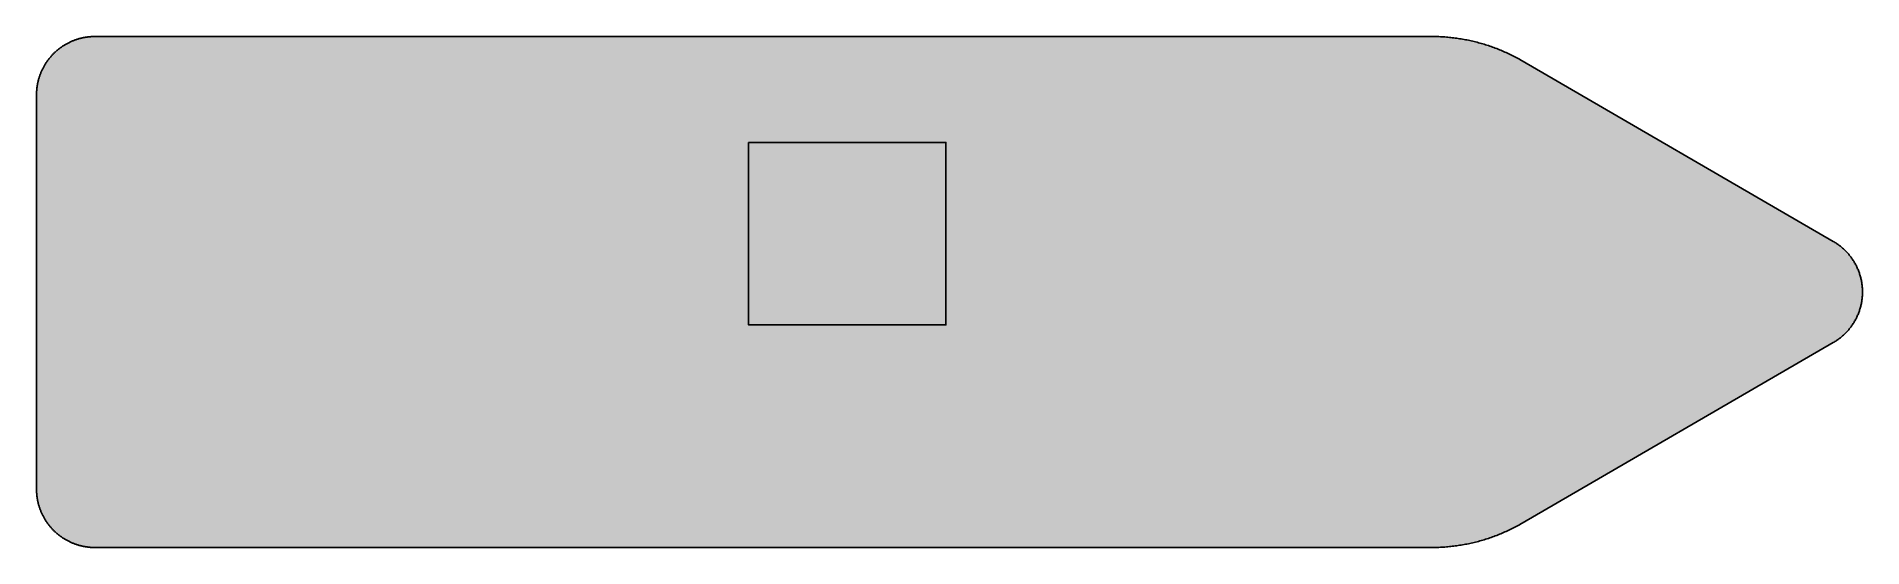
# Model space of a CAD drawing. Header units: millimetres. Extents: x 0 to 441, y 0 to 123.
import ezdxf

# ---------------------------------------------------------------- set-up
doc = ezdxf.new("R2010")
doc.units = ezdxf.units.MM

msp = doc.modelspace()

# ---------------------------------------------------------------- hatches: boundary and pattern name
for color, points in [(40, [(14.1111, 0), (13.9344, 0), (13.7592, 0.0025), (13.5839, 0.0076), (13.4112, 0.0152), (13.2359, 0.0254), (13.0607, 0.0381), (12.888, 0.0508), (12.7152, 0.0686), (12.5425, 0.0864), (12.3698, 0.1067), (12.1971, 0.1295), (12.0269, 0.1524), (11.8542, 0.1803), (11.684, 0.2083), (11.5138, 0.2388), (11.3436, 0.2718), (11.176, 0.3073), (11.0058, 0.3454), (10.8382, 0.3835), (10.6705, 0.4242), (10.5029, 0.4674), (10.3378, 0.5131), (10.1702, 0.5588), (10.0051, 0.6096), (9.8425, 0.6604), (9.6774, 0.7137), (9.5148, 0.7671), (9.3523, 0.8255), (9.1897, 0.8839), (9.0297, 0.9449), (8.8697, 1.0084), (8.7097, 1.0719), (8.5522, 1.1405), (8.3947, 1.209), (8.2372, 1.2802), (8.0797, 1.3513), (7.9248, 1.4275), (7.7699, 1.5037), (7.6175, 1.5799), (7.4651, 1.6612), (7.3127, 1.7424), (7.1628, 1.8263), (7.0129, 1.9126), (6.8656, 2.0015), (6.7183, 2.0904), (6.571, 2.1819), (6.4262, 2.2733), (6.2814, 2.3698), (6.1366, 2.4663), (5.9944, 2.5654), (5.8547, 2.6645), (5.715, 2.7686), (5.5753, 2.8727), (5.4381, 2.9769), (5.301, 3.0861), (5.1664, 3.1953), (5.0317, 3.3045), (4.8997, 3.4188), (4.7676, 3.5331), (4.638, 3.65), (4.511, 3.7668), (4.3815, 3.8862), (4.257, 4.0081), (4.1326, 4.1326), (4.0081, 4.257), (3.8862, 4.3815), (3.7668, 4.511), (3.65, 4.638), (3.5331, 4.7676), (3.4188, 4.8997), (3.3045, 5.0317), (3.1953, 5.1664), (3.0861, 5.301), (2.9769, 5.4381), (2.8727, 5.5753), (2.7686, 5.715), (2.6645, 5.8547), (2.5654, 5.9944), (2.4663, 6.1366), (2.3698, 6.2814), (2.2758, 6.4262), (2.1819, 6.571), (2.0904, 6.7183), (2.0015, 6.8656), (1.9126, 7.0129), (1.8263, 7.1628), (1.7424, 7.3127), (1.6612, 7.4651), (1.5799, 7.6175), (1.5037, 7.7699), (1.4275, 7.9248), (1.3513, 8.0797), (1.2802, 8.2372), (1.209, 8.3947), (1.1405, 8.5522), (1.0719, 8.7097), (1.0084, 8.8697), (0.9449, 9.0297), (0.8839, 9.1897), (0.8255, 9.3523), (0.7671, 9.5148), (0.7137, 9.6774), (0.6604, 9.8425), (0.6096, 10.0051), (0.5588, 10.1702), (0.5131, 10.3378), (0.4674, 10.5029), (0.4242, 10.6705), (0.3835, 10.8382), (0.3454, 11.0058), (0.3073, 11.176), (0.2718, 11.3436), (0.2388, 11.5138), (0.2083, 11.684), (0.1803, 11.8542), (0.1524, 12.0269), (0.1295, 12.1971), (0.1067, 12.3698), (0.0864, 12.5425), (0.0686, 12.7152), (0.0508, 12.888), (0.0381, 13.0607), (0.0254, 13.2359), (0.0152, 13.4112), (0.0076, 13.5839), (0.0025, 13.7592), (0, 13.9344), (0, 14.1097), (0, 109.3611), (0, 109.535), (0.0025, 109.7102), (0.0076, 109.8855), (0.0152, 110.0607), (0.0254, 110.2335), (0.0381, 110.4087), (0.0508, 110.5814), (0.0686, 110.7542), (0.0864, 110.9269), (0.1067, 111.0996), (0.1295, 111.2723), (0.1524, 111.4425), (0.1803, 111.6152), (0.2083, 111.7854), (0.2388, 111.9556), (0.2718, 112.1258), (0.3073, 112.2959), (0.3454, 112.4636), (0.3835, 112.6312), (0.4242, 112.7989), (0.4674, 112.9665), (0.5131, 113.1316), (0.5588, 113.2992), (0.6096, 113.4643), (0.6604, 113.6294), (0.7137, 113.792), (0.7671, 113.9546), (0.8255, 114.1171), (0.8839, 114.2797), (0.9449, 114.4397), (1.0084, 114.5997), (1.0719, 114.7597), (1.1405, 114.9172), (1.209, 115.0772), (1.2802, 115.2322), (1.3513, 115.3897), (1.4275, 115.5446), (1.5037, 115.6995), (1.5799, 115.8519), (1.6612, 116.0043), (1.7424, 116.1567), (1.8263, 116.3066), (1.9126, 116.4565), (2.0015, 116.6038), (2.0904, 116.7511), (2.1819, 116.8984), (2.2758, 117.0432), (2.3698, 117.188), (2.4663, 117.3328), (2.5654, 117.475), (2.6645, 117.6147), (2.7686, 117.7544), (2.8727, 117.8941), (2.9769, 118.0313), (3.0861, 118.1684), (3.1953, 118.303), (3.3045, 118.4377), (3.4188, 118.5697), (3.5331, 118.7018), (3.65, 118.8314), (3.7668, 118.9609), (3.8862, 119.0879), (4.0081, 119.2124), (4.1326, 119.3394), (4.257, 119.4613), (4.3815, 119.5832), (4.511, 119.7026), (4.638, 119.8194), (4.7676, 119.9363), (4.8997, 120.0506), (5.0317, 120.1649), (5.1664, 120.2766), (5.301, 120.3858), (5.4381, 120.4925), (5.5753, 120.5992), (5.715, 120.7008), (5.8547, 120.8049), (5.9944, 120.904), (6.1366, 121.0031), (6.2814, 121.0996), (6.4262, 121.1961), (6.571, 121.2875), (6.7183, 121.379), (6.8656, 121.4679), (7.0129, 121.5568), (7.1628, 121.6431), (7.3127, 121.727), (7.4651, 121.8082), (7.6175, 121.8895), (7.7699, 121.9683), (7.9248, 122.0445), (8.0797, 122.1181), (8.2372, 122.1892), (8.3947, 122.2604), (8.5522, 122.3289), (8.7097, 122.3975), (8.8697, 122.461), (9.0297, 122.5245), (9.1897, 122.5855), (9.3523, 122.6439), (9.5148, 122.7023), (9.6774, 122.7557), (9.8425, 122.809), (10.0051, 122.8598), (10.1702, 122.9106), (10.3378, 122.9563), (10.5029, 123.002), (10.6705, 123.0452), (10.8382, 123.0859), (11.0058, 123.1265), (11.176, 123.1621), (11.3436, 123.1976), (11.5138, 123.2306), (11.684, 123.2611), (11.8542, 123.2891), (12.0269, 123.317), (12.1971, 123.3399), (12.3698, 123.3627), (12.5425, 123.383), (12.7152, 123.4008), (12.888, 123.4186), (13.0607, 123.4313), (13.2359, 123.444), (13.4112, 123.4542), (13.5839, 123.4618), (13.7592, 123.4669), (13.9344, 123.4694), (14.1097, 123.4719), (336.9028, 123.4722), (337.2612, 123.4694), (337.6219, 123.4643), (337.98, 123.4567), (338.3407, 123.4465), (338.6988, 123.4338), (339.057, 123.4186), (339.4151, 123.3983), (339.7733, 123.3754), (340.1314, 123.3526), (340.487, 123.3246), (340.8451, 123.2916), (341.2007, 123.2586), (341.5563, 123.223), (341.9119, 123.1824), (342.2675, 123.1392), (342.6231, 123.096), (342.9787, 123.0478), (343.3318, 122.997), (343.6849, 122.9411), (344.0379, 122.8852), (344.3884, 122.8242), (344.7415, 122.7633), (345.092, 122.6972), (345.4425, 122.6287), (345.7931, 122.5575), (346.141, 122.4839), (346.4916, 122.4077), (346.8395, 122.3264), (347.185, 122.2451), (347.533, 122.1588), (347.8784, 122.0724), (348.2238, 121.981), (348.5667, 121.887), (348.9122, 121.7905), (349.2525, 121.6914), (349.5954, 121.5873), (349.9358, 121.4831), (350.2762, 121.3764), (350.6165, 121.2647), (350.9543, 121.1529), (351.2922, 121.0361), (351.63, 120.9167), (351.9653, 120.7948), (352.3005, 120.6703), (352.6333, 120.5433), (352.9686, 120.4138), (353.2988, 120.2817), (353.6315, 120.1445), (353.9592, 120.0074), (354.2894, 119.8677), (354.617, 119.7229), (354.9447, 119.5756), (355.2698, 119.4283), (355.5949, 119.2759), (355.9175, 119.1209), (356.2401, 118.9634), (356.5601, 118.8034), (356.8802, 118.6409), (357.2002, 118.4758), (357.5177, 118.3081), (357.8327, 118.1379), (358.1476, 117.9652), (358.4626, 117.79), (358.775, 117.6096), (433.9167, 73.9567), (434.119, 73.8353), (434.3197, 73.7133), (434.5178, 73.5863), (434.7134, 73.4593), (434.9064, 73.3273), (435.0995, 73.1926), (435.2874, 73.0529), (435.4728, 72.9132), (435.6557, 72.771), (435.8361, 72.6237), (436.0139, 72.4764), (436.1866, 72.324), (436.3593, 72.169), (436.5295, 72.0115), (436.6946, 71.8541), (436.8597, 71.6915), (437.0197, 71.5264), (437.1797, 71.3613), (437.3347, 71.1911), (437.4871, 71.0184), (437.6369, 70.8457), (437.7817, 70.6704), (437.9265, 70.4901), (438.0662, 70.3097), (438.2033, 70.1269), (438.338, 69.9414), (438.47, 69.756), (438.597, 69.5655), (438.724, 69.375), (438.846, 69.182), (438.9653, 68.9864), (439.0796, 68.7908), (439.1939, 68.5927), (439.3032, 68.392), (439.4073, 68.1888), (439.5114, 67.9856), (439.6105, 67.7799), (439.707, 67.5716), (439.801, 67.3633), (439.8899, 67.1525), (439.9763, 66.9392), (440.0575, 66.7258), (440.1388, 66.5124), (440.215, 66.294), (440.2861, 66.0781), (440.3547, 65.8571), (440.4208, 65.6387), (440.4817, 65.4177), (440.5401, 65.1942), (440.596, 64.9707), (440.6468, 64.7446), (440.6951, 64.5185), (440.7383, 64.2925), (440.7789, 64.0639), (440.8145, 63.8327), (440.8475, 63.6041), (440.8754, 63.373), (440.9008, 63.1419), (440.9211, 62.9082), (440.9389, 62.6745), (440.9542, 62.4408), (440.9643, 62.2071), (440.9694, 61.9709), (440.9719, 61.7347), (440.9694, 61.4985), (440.9643, 61.2623), (440.9542, 61.0286), (440.9389, 60.7949), (440.9211, 60.5612), (440.9008, 60.3275), (440.8754, 60.0964), (440.8475, 59.8653), (440.8145, 59.6367), (440.7789, 59.4055), (440.7383, 59.1795), (440.6951, 58.9509), (440.6468, 58.7248), (440.596, 58.4987), (440.5401, 58.2752), (440.4817, 58.0542), (440.4208, 57.8307), (440.3547, 57.6123), (440.2861, 57.3913), (440.215, 57.1754), (440.1388, 56.957), (440.0575, 56.7436), (439.9763, 56.5302), (439.8899, 56.3169), (439.801, 56.1061), (439.707, 55.8978), (439.6105, 55.6895), (439.5114, 55.4863), (439.4073, 55.2806), (439.3032, 55.0799), (439.1939, 54.8792), (439.0796, 54.6786), (438.9653, 54.483), (438.846, 54.2874), (438.724, 54.0944), (438.597, 53.9039), (438.47, 53.7134), (438.338, 53.528), (438.2033, 53.3425), (438.0662, 53.1597), (437.9265, 52.9793), (437.7817, 52.8015), (437.6369, 52.6237), (437.4871, 52.451), (437.3347, 52.2783), (437.1797, 52.1106), (437.0197, 51.943), (436.8597, 51.7779), (436.6946, 51.6153), (436.5295, 51.4579), (436.3593, 51.3004), (436.1866, 51.1454), (436.0139, 50.9956), (435.8361, 50.8457), (435.6557, 50.6984), (435.4728, 50.5562), (435.2874, 50.4165), (435.0995, 50.2793), (434.9064, 50.1421), (434.7134, 50.0126), (434.5178, 49.8831), (434.3197, 49.7561), (434.119, 49.6341), (433.9158, 49.5148), (358.775, 5.8607), (358.4626, 5.682), (358.1476, 5.5042), (357.8327, 5.3315), (357.5177, 5.1613), (357.2002, 4.9936), (356.8802, 4.8285), (356.5601, 4.666), (356.2401, 4.506), (355.9175, 4.3485), (355.5949, 4.1935), (355.2698, 4.0411), (354.9447, 3.8938), (354.617, 3.7465), (354.2894, 3.6043), (353.9592, 3.462), (353.6315, 3.3249), (353.2988, 3.1877), (352.9686, 3.0556), (352.6333, 2.9261), (352.3005, 2.7991), (351.9653, 2.6746), (351.63, 2.5527), (351.2922, 2.4333), (350.9543, 2.319), (350.6165, 2.2047), (350.2762, 2.093), (349.9358, 1.9863), (349.5954, 1.8821), (349.2525, 1.778), (348.9122, 1.6789), (348.5667, 1.5824), (348.2238, 1.4884), (347.8784, 1.3995), (347.533, 1.3106), (347.185, 1.2243), (346.8395, 1.143), (346.4916, 1.0617), (346.141, 0.9855), (345.7931, 0.9119), (345.4425, 0.8407), (345.092, 0.7722), (344.7415, 0.7061), (344.3884, 0.6452), (344.0379, 0.5842), (343.6849, 0.5283), (343.3318, 0.475), (342.9787, 0.4216), (342.6231, 0.3734), (342.2675, 0.3302), (341.9119, 0.287), (341.5563, 0.2464), (341.2007, 0.2108), (340.8451, 0.1778), (340.487, 0.1448), (340.1314, 0.1168), (339.7733, 0.094), (339.4151, 0.0711), (339.057, 0.0508), (338.6988, 0.0356), (338.3407, 0.0229), (337.98, 0.0127), (337.6219, 0.0051), (337.2612, 0), (336.9005, 0)]), (30, [(171.9792, 97.8958), (219.6042, 97.8958), (219.6042, 53.7986), (171.9792, 53.7986)])]:
    msp.add_hatch(color=color).paths.add_polyline_path(points)
h = msp.add_hatch(color=59)
h.paths.add_polyline_path([(14.1111, 3.5278), (13.8379, 3.5306), (13.5661, 3.5408), (13.2944, 3.5585), (13.0277, 3.5814), (12.761, 3.6119), (12.4968, 3.6474), (12.2352, 3.6906), (11.9761, 3.7414), (11.7196, 3.7973), (11.4656, 3.8608), (11.2116, 3.9268), (10.9626, 4.003), (10.7163, 4.0818), (10.4699, 4.1681), (10.2286, 4.2596), (9.9898, 4.3586), (9.7536, 4.4602), (9.5225, 4.5695), (9.2913, 4.6838), (9.0653, 4.8031), (8.8417, 4.9276), (8.6208, 5.0597), (8.4049, 5.1943), (8.1915, 5.334), (7.9832, 5.4788), (7.7775, 5.6286), (7.5768, 5.7836), (7.3787, 5.9436), (7.1831, 6.1062), (6.9926, 6.2763), (6.8072, 6.4491), (6.6269, 6.6269), (6.4491, 6.8072), (6.2763, 6.9926), (6.1062, 7.1831), (5.9436, 7.3787), (5.7836, 7.5768), (5.6286, 7.7775), (5.4788, 7.9832), (5.334, 8.1915), (5.1943, 8.4049), (5.0597, 8.6208), (4.9276, 8.8417), (4.8031, 9.0653), (4.6838, 9.2913), (4.5695, 9.5225), (4.4602, 9.7536), (4.3586, 9.9898), (4.2596, 10.2286), (4.1681, 10.4699), (4.0818, 10.7163), (4.003, 10.9626), (3.9268, 11.2116), (3.8608, 11.4656), (3.7973, 11.7196), (3.7414, 11.9761), (3.6906, 12.2352), (3.6474, 12.4968), (3.6119, 12.761), (3.5814, 13.0277), (3.5585, 13.2944), (3.5408, 13.5661), (3.5306, 13.8379), (3.5255, 14.1097), (3.5278, 109.3611), (3.5306, 109.634), (3.5408, 109.9033), (3.5585, 110.175), (3.5814, 110.4417), (3.6119, 110.7084), (3.6474, 110.9726), (3.6906, 111.2342), (3.7414, 111.4933), (3.7973, 111.7498), (3.8608, 112.0038), (3.9268, 112.2578), (4.003, 112.5068), (4.0818, 112.7557), (4.1681, 112.9995), (4.2596, 113.2408), (4.3586, 113.4796), (4.4602, 113.7158), (4.5695, 113.9495), (4.6838, 114.1781), (4.8031, 114.4041), (4.9276, 114.6277), (5.0597, 114.8486), (5.1943, 115.0645), (5.334, 115.2779), (5.4788, 115.4862), (5.6286, 115.6919), (5.7836, 115.8951), (5.9436, 116.0932), (6.1062, 116.2863), (6.2763, 116.4768), (6.4491, 116.6622), (6.6269, 116.8425), (6.8072, 117.0203), (6.9926, 117.1931), (7.1831, 117.3632), (7.3787, 117.5258), (7.5768, 117.6858), (7.7775, 117.8408), (7.9832, 117.9906), (8.1915, 118.1354), (8.4049, 118.2751), (8.6208, 118.4123), (8.8417, 118.5418), (9.0653, 118.6663), (9.2913, 118.7856), (9.5225, 118.8999), (9.7536, 119.0092), (9.9898, 119.1108), (10.2286, 119.2098), (10.4699, 119.3013), (10.7163, 119.3876), (10.9626, 119.4664), (11.2116, 119.5426), (11.4656, 119.6111), (11.7196, 119.6721), (11.9761, 119.728), (12.2352, 119.7788), (12.4968, 119.822), (12.761, 119.8575), (13.0277, 119.888), (13.2944, 119.9134), (13.5661, 119.9286), (13.8379, 119.9388), (14.1097, 119.9439), (336.9028, 119.9444), (337.2333, 119.9413), (337.5635, 119.9388), (337.8937, 119.9312), (338.2239, 119.921), (338.5541, 119.9083), (338.8843, 119.8931), (339.2119, 119.8778), (339.5421, 119.8575), (339.8698, 119.8347), (340.2, 119.8067), (340.5276, 119.7788), (340.8553, 119.7483), (341.183, 119.7153), (341.5106, 119.6772), (341.8357, 119.6391), (342.1634, 119.5984), (342.4885, 119.5527), (342.8136, 119.507), (343.1388, 119.4562), (343.4613, 119.4054), (343.7865, 119.3495), (344.109, 119.2911), (344.4316, 119.2327), (344.7542, 119.1692), (345.0768, 119.1031), (345.3968, 119.0346), (345.7169, 118.966), (346.0369, 118.8923), (346.3569, 118.8161), (346.6744, 118.7374), (346.9945, 118.6561), (347.312, 118.5723), (347.6269, 118.4859), (347.9444, 118.397), (348.2594, 118.3056), (348.5718, 118.2116), (348.8868, 118.1151), (349.1992, 118.016), (349.5116, 117.9144), (349.8215, 117.8103), (350.1339, 117.7036), (350.4438, 117.5944), (350.7511, 117.4826), (351.0585, 117.3683), (351.3658, 117.2515), (351.6732, 117.1321), (351.978, 117.0102), (352.2828, 116.8857), (352.585, 116.7587), (352.8873, 116.6292), (353.1895, 116.4971), (353.4893, 116.3625), (353.789, 116.2253), (354.0862, 116.0856), (354.3833, 115.9459), (354.6805, 115.8011), (354.9752, 115.6538), (355.2698, 115.504), (355.5619, 115.3516), (355.854, 115.1966), (356.1461, 115.0417), (356.4331, 114.8817), (356.7227, 114.7191), (357.0097, 114.554), (432.1528, 70.9013), (432.3029, 70.8101), (432.4553, 70.7187), (432.6026, 70.6247), (432.75, 70.5282), (432.8947, 70.4291), (433.0395, 70.3275), (433.1792, 70.2234), (433.3189, 70.1192), (433.4561, 70.01), (433.5907, 69.9008), (433.7253, 69.789), (433.8549, 69.6773), (433.9844, 69.5604), (434.1114, 69.4436), (434.2359, 69.3242), (434.3603, 69.2023), (434.4797, 69.0778), (434.5991, 68.9534), (434.7159, 68.8264), (434.8302, 68.6994), (434.942, 68.5673), (435.0512, 68.4352), (435.1604, 68.3006), (435.2646, 68.166), (435.3687, 68.0288), (435.4678, 67.8917), (435.5668, 67.7494), (435.6633, 67.6097), (435.7573, 67.4649), (435.8488, 67.3202), (435.9377, 67.1754), (436.024, 67.0255), (436.1104, 66.8782), (436.1917, 66.7283), (436.2704, 66.5759), (436.3491, 66.4235), (436.4228, 66.2686), (436.4965, 66.1137), (436.565, 65.9562), (436.6311, 65.7987), (436.6971, 65.6387), (436.7581, 65.4787), (436.819, 65.3186), (436.8749, 65.1561), (436.9308, 64.991), (436.9816, 64.8284), (437.0299, 64.6633), (437.0756, 64.4957), (437.1213, 64.328), (437.1619, 64.1604), (437.2, 63.9928), (437.2356, 63.8226), (437.2686, 63.6524), (437.2991, 63.4822), (437.3245, 63.3095), (437.3499, 63.1368), (437.3728, 62.9641), (437.3905, 62.7888), (437.4058, 62.6161), (437.4185, 62.4408), (437.4312, 62.2656), (437.4363, 62.0878), (437.4413, 61.9125), (437.4439, 61.7347), (437.4413, 61.5569), (437.4363, 61.3816), (437.4312, 61.2064), (437.4185, 61.0286), (437.4058, 60.8533), (437.3905, 60.6806), (437.3728, 60.5053), (437.3499, 60.3326), (437.3245, 60.1599), (437.2991, 59.9872), (437.2686, 59.817), (437.2356, 59.6468), (437.2, 59.4766), (437.1619, 59.309), (437.1213, 59.1414), (437.0756, 58.9737), (437.0299, 58.8061), (436.9816, 58.641), (436.9308, 58.4784), (436.8749, 58.3133), (436.819, 58.1533), (436.7581, 57.9907), (436.6971, 57.8307), (436.6311, 57.6707), (436.565, 57.5132), (436.4965, 57.3583), (436.4228, 57.2008), (436.3491, 57.0484), (436.2704, 56.8935), (436.1917, 56.7436), (436.1104, 56.5912), (436.024, 56.4439), (435.9377, 56.2966), (435.8488, 56.1492), (435.7573, 56.0045), (435.6633, 55.8622), (435.5668, 55.72), (435.4678, 55.5803), (435.3687, 55.4406), (435.2646, 55.3034), (435.1604, 55.1688), (435.0512, 55.0342), (434.942, 54.9021), (434.8302, 54.7726), (434.7159, 54.643), (434.5991, 54.516), (434.4797, 54.3916), (434.3603, 54.2671), (434.2359, 54.1452), (434.1114, 54.0258), (433.9844, 53.909), (433.8549, 53.7947), (433.7253, 53.6804), (433.5907, 53.5686), (433.4561, 53.4594), (433.3189, 53.3502), (433.1792, 53.246), (433.0395, 53.1419), (432.8947, 53.0403), (432.75, 52.9438), (432.6026, 52.8447), (432.4553, 52.7507), (432.3029, 52.6593), (432.1505, 52.5704), (357.0111, 8.9158), (356.7227, 8.7503), (356.4331, 8.5877), (356.1461, 8.4303), (355.854, 8.2728), (355.5619, 8.1178), (355.2698, 7.9654), (354.9752, 7.8156), (354.6805, 7.6683), (354.3833, 7.526), (354.0862, 7.3838), (353.789, 7.2441), (353.4893, 7.1069), (353.1895, 6.9723), (352.8873, 6.8402), (352.585, 6.7107), (352.2828, 6.5837), (351.978, 6.4592), (351.6732, 6.3373), (351.3658, 6.2179), (351.0585, 6.1011), (350.7511, 5.9868), (350.4438, 5.875), (350.1339, 5.7658), (349.8215, 5.6591), (349.5116, 5.555), (349.1992, 5.4534), (348.8868, 5.3543), (348.5718, 5.2578), (348.2594, 5.1638), (347.9444, 5.0724), (347.6269, 4.9835), (347.312, 4.8971), (346.9945, 4.8133), (346.6744, 4.732), (346.3569, 4.6533), (346.0369, 4.5771), (345.7169, 4.5034), (345.3968, 4.4348), (345.0768, 4.3663), (344.7542, 4.3002), (344.4316, 4.2367), (344.109, 4.1783), (343.7865, 4.1199), (343.4613, 4.064), (343.1388, 4.0132), (342.8136, 3.9624), (342.4885, 3.9167), (342.1634, 3.871), (341.8357, 3.8303), (341.5106, 3.7922), (341.183, 3.7541), (340.8553, 3.7211), (340.5276, 3.6906), (340.2, 3.6627), (339.8698, 3.6373), (339.5421, 3.6144), (339.2119, 3.5941), (338.8843, 3.5763), (338.5541, 3.5611), (338.2239, 3.5484), (337.8937, 3.5382), (337.5635, 3.5331), (337.2333, 3.5281), (336.9005, 3.5255)])
h.paths.add_polyline_path([(14.1111, 8.8194), (13.9725, 8.8189), (13.8379, 8.824), (13.7033, 8.8341), (13.5687, 8.8443), (13.4366, 8.8595), (13.3045, 8.8798), (13.1724, 8.9002), (13.0429, 8.9256), (12.9159, 8.9535), (12.7864, 8.984), (12.6619, 9.0195), (12.5349, 9.0551), (12.413, 9.0957), (12.2911, 9.1389), (12.1691, 9.1846), (12.0498, 9.2329), (11.9329, 9.2862), (11.8161, 9.3396), (11.7018, 9.398), (11.5875, 9.4564), (11.4757, 9.5199), (11.3665, 9.5834), (11.2573, 9.652), (11.1506, 9.7206), (11.0465, 9.7942), (10.9449, 9.8704), (10.8433, 9.9466), (10.7442, 10.0254), (10.6477, 10.1092), (10.5512, 10.193), (10.4597, 10.2794), (10.3683, 10.3683), (10.2794, 10.4597), (10.193, 10.5512), (10.1092, 10.6477), (10.0254, 10.7442), (9.9466, 10.8433), (9.8704, 10.9449), (9.7942, 11.0465), (9.7206, 11.1506), (9.652, 11.2573), (9.5834, 11.3665), (9.5199, 11.4757), (9.4564, 11.5875), (9.398, 11.7018), (9.3396, 11.8161), (9.2862, 11.9329), (9.2329, 12.0498), (9.1846, 12.1691), (9.1389, 12.2911), (9.0957, 12.413), (9.0551, 12.5349), (9.0195, 12.6619), (8.984, 12.7864), (8.9535, 12.9159), (8.9256, 13.0429), (8.9002, 13.1724), (8.8798, 13.3045), (8.8595, 13.4366), (8.8443, 13.5687), (8.8341, 13.7033), (8.824, 13.8379), (8.8189, 13.9725), (8.8189, 14.1097), (8.8194, 109.3611), (8.8189, 109.4969), (8.824, 109.6315), (8.8341, 109.7661), (8.8443, 109.9007), (8.8595, 110.0328), (8.8798, 110.1649), (8.9002, 110.297), (8.9256, 110.4265), (8.9535, 110.556), (8.984, 110.683), (9.0195, 110.8075), (9.0551, 110.9345), (9.0957, 111.0564), (9.1389, 111.1783), (9.1846, 111.3003), (9.2329, 111.4196), (9.2862, 111.5365), (9.3396, 111.6533), (9.398, 111.7702), (9.4564, 111.8819), (9.5199, 111.9937), (9.5834, 112.1029), (9.652, 112.2121), (9.7206, 112.3188), (9.7942, 112.4229), (9.8704, 112.5271), (9.9466, 112.6261), (10.0254, 112.7252), (10.1092, 112.8217), (10.193, 112.9182), (10.2794, 113.0097), (10.3683, 113.1011), (10.4597, 113.19), (10.5512, 113.2764), (10.6477, 113.3602), (10.7442, 113.444), (10.8433, 113.5228), (10.9449, 113.6015), (11.0465, 113.6752), (11.1506, 113.7488), (11.2573, 113.8174), (11.3665, 113.886), (11.4757, 113.9495), (11.5875, 114.013), (11.7018, 114.0714), (11.8161, 114.1298), (11.9329, 114.1832), (12.0498, 114.2365), (12.1691, 114.2848), (12.2911, 114.3305), (12.413, 114.3737), (12.5349, 114.4143), (12.6619, 114.4499), (12.7864, 114.4854), (12.9159, 114.5159), (13.0429, 114.5438), (13.1724, 114.5692), (13.3045, 114.5896), (13.4366, 114.6099), (13.5687, 114.6251), (13.7033, 114.6353), (13.8379, 114.6454), (13.9725, 114.6505), (14.1097, 114.6505), (336.9028, 114.6528), (337.1901, 114.6505), (337.4771, 114.648), (337.7641, 114.6404), (338.0486, 114.6327), (338.3356, 114.6226), (338.6226, 114.6099), (338.9097, 114.5946), (339.1941, 114.5769), (339.4786, 114.5565), (339.7656, 114.5337), (340.0501, 114.5083), (340.3346, 114.4829), (340.6191, 114.4524), (340.9036, 114.4219), (341.1855, 114.3889), (341.47, 114.3508), (341.7519, 114.3127), (342.0364, 114.2721), (342.3183, 114.2289), (342.5977, 114.1832), (342.8797, 114.1349), (343.1616, 114.0866), (343.441, 114.0333), (343.7204, 113.98), (343.9998, 113.9215), (344.2792, 113.8631), (344.5586, 113.8022), (344.8355, 113.7387), (345.1123, 113.6726), (345.3892, 113.604), (345.6661, 113.5329), (345.9404, 113.4618), (346.2147, 113.3856), (346.489, 113.3094), (346.7633, 113.2307), (347.0377, 113.1494), (347.3094, 113.0656), (347.5812, 112.9792), (347.8505, 112.8903), (348.1222, 112.7989), (348.3915, 112.7074), (348.6607, 112.6134), (348.9274, 112.5144), (349.1967, 112.4153), (349.4634, 112.3137), (349.7275, 112.2096), (349.9942, 112.1054), (350.2584, 111.9962), (350.52, 111.887), (350.7842, 111.7727), (351.0458, 111.6584), (351.3074, 111.5416), (351.5665, 111.4222), (351.8256, 111.3028), (352.0846, 111.1783), (352.3412, 111.0539), (352.5977, 110.9243), (352.8517, 110.7948), (353.1057, 110.6627), (353.3597, 110.5306), (353.6137, 110.3935), (353.8652, 110.2538), (354.1141, 110.1141), (354.363, 109.9718), (429.5069, 66.3194), (429.5826, 66.2737), (429.6562, 66.228), (429.7324, 66.1797), (429.8061, 66.1314), (429.8772, 66.0832), (429.9483, 66.0324), (430.0195, 65.979), (430.0906, 65.9282), (430.1592, 65.8724), (430.2252, 65.819), (430.2912, 65.7631), (430.3573, 65.7073), (430.4233, 65.6488), (430.4868, 65.5904), (430.5478, 65.5295), (430.6087, 65.4685), (430.6697, 65.4075), (430.7307, 65.344), (430.7865, 65.2805), (430.845, 65.217), (430.9008, 65.151), (430.9567, 65.085), (431.0101, 65.0189), (431.0634, 64.9503), (431.1142, 64.8818), (431.165, 64.8132), (431.2133, 64.7421), (431.2615, 64.6709), (431.3098, 64.5998), (431.3555, 64.5287), (431.3987, 64.455), (431.4419, 64.3814), (431.485, 64.3052), (431.5257, 64.2315), (431.5663, 64.1553), (431.6044, 64.0791), (431.6425, 64.0004), (431.6781, 63.9242), (431.7136, 63.8454), (431.7467, 63.7667), (431.7771, 63.688), (431.8102, 63.6067), (431.8381, 63.5254), (431.8686, 63.4441), (431.894, 63.3628), (431.9194, 63.2816), (431.9448, 63.1977), (431.9676, 63.1165), (431.9905, 63.0326), (432.0108, 62.9488), (432.0286, 62.8625), (432.0464, 62.7786), (432.0642, 62.6948), (432.0794, 62.6085), (432.0921, 62.5221), (432.1048, 62.4357), (432.115, 62.3494), (432.1251, 62.263), (432.1327, 62.1741), (432.1404, 62.0878), (432.1454, 61.9989), (432.148, 61.9125), (432.1505, 61.8236), (432.1505, 61.7347), (432.1505, 61.6458), (432.148, 61.5569), (432.1454, 61.4705), (432.1404, 61.3816), (432.1327, 61.2953), (432.1251, 61.2064), (432.115, 61.12), (432.1048, 61.0337), (432.0921, 60.9473), (432.0794, 60.8609), (432.0642, 60.7771), (432.0464, 60.6908), (432.0286, 60.6069), (432.0108, 60.5206), (431.9905, 60.4368), (431.9676, 60.3529), (431.9448, 60.2717), (431.9194, 60.1878), (431.894, 60.1066), (431.8686, 60.0253), (431.8381, 59.944), (431.8102, 59.8627), (431.7771, 59.7814), (431.7467, 59.7027), (431.7136, 59.624), (431.6781, 59.5452), (431.6425, 59.469), (431.6044, 59.3903), (431.5663, 59.3141), (431.5257, 59.2379), (431.485, 59.1642), (431.4419, 59.088), (431.3987, 59.0144), (431.3555, 58.9407), (431.3098, 58.8696), (431.2615, 58.7985), (431.2133, 58.7273), (431.165, 58.6562), (431.1142, 58.5876), (431.0634, 58.5191), (431.0101, 58.4505), (430.9567, 58.3844), (430.9008, 58.3184), (430.845, 58.2524), (430.7865, 58.1889), (430.7307, 58.1254), (430.6697, 58.0619), (430.6087, 58.0009), (430.5478, 57.9399), (430.4868, 57.879), (430.4233, 57.8206), (430.3573, 57.7647), (430.2912, 57.7063), (430.2252, 57.6504), (430.1592, 57.597), (430.0906, 57.5412), (430.0195, 57.4904), (429.9483, 57.437), (429.8772, 57.3862), (429.8061, 57.338), (429.7324, 57.2897), (429.6562, 57.2414), (429.5826, 57.1957), (429.5064, 57.1525), (354.3653, 13.4994), (354.1141, 13.3553), (353.8652, 13.2156), (353.6137, 13.0759), (353.3597, 12.9413), (353.1057, 12.8067), (352.8517, 12.6746), (352.5977, 12.5451), (352.3412, 12.4155), (352.0846, 12.2911), (351.8256, 12.1666), (351.5665, 12.0472), (351.3074, 11.9278), (351.0458, 11.811), (350.7842, 11.6967), (350.52, 11.5824), (350.2584, 11.4732), (349.9942, 11.364), (349.7275, 11.2598), (349.4634, 11.1557), (349.1967, 11.0541), (348.9274, 10.955), (348.6607, 10.8585), (348.3915, 10.762), (348.1222, 10.6705), (347.8505, 10.5791), (347.5812, 10.4902), (347.3094, 10.4038), (347.0377, 10.32), (346.7633, 10.2387), (346.489, 10.16), (346.2147, 10.0838), (345.9404, 10.0076), (345.6661, 9.9365), (345.3892, 9.8654), (345.1123, 9.7968), (344.8355, 9.7307), (344.5586, 9.6672), (344.2792, 9.6063), (343.9998, 9.5479), (343.7204, 9.4894), (343.441, 9.4361), (343.1616, 9.3828), (342.8797, 9.3345), (342.5977, 9.2862), (342.3183, 9.2405), (342.0364, 9.1973), (341.7519, 9.1567), (341.47, 9.1186), (341.1855, 9.083), (340.9036, 9.0475), (340.6191, 9.017), (340.3346, 8.9865), (340.0501, 8.9611), (339.7656, 8.9357), (339.4786, 8.9129), (339.1941, 8.8925), (338.9097, 8.8748), (338.6226, 8.8595), (338.3356, 8.8468), (338.0486, 8.8367), (337.7641, 8.829), (337.4771, 8.824), (337.1901, 8.8189), (336.9005, 8.8189)], flags=16)
h = msp.add_hatch(color=59)
h.paths.add_polyline_path([(165.8056, 18.5208), (165.7579, 18.5191), (165.7147, 18.5217), (165.669, 18.5242), (165.6232, 18.5293), (165.5801, 18.5344), (165.5369, 18.5395), (165.4912, 18.5471), (165.448, 18.5547), (165.4048, 18.5649), (165.3642, 18.575), (165.321, 18.5877), (165.2803, 18.5979), (165.2397, 18.6131), (165.1965, 18.6258), (165.1584, 18.6411), (165.1178, 18.6588), (165.0771, 18.6741), (165.039, 18.6944), (165.0009, 18.7122), (164.9628, 18.7325), (164.9273, 18.7528), (164.8892, 18.7757), (164.8536, 18.7985), (164.8181, 18.8214), (164.7825, 18.8443), (164.7495, 18.8697), (164.7165, 18.8951), (164.6834, 18.923), (164.6504, 18.9484), (164.6174, 18.9789), (164.5869, 19.0068), (164.5564, 19.0373), (164.5285, 19.0652), (164.498, 19.0983), (164.4701, 19.1287), (164.4421, 19.1618), (164.4167, 19.1948), (164.3913, 19.2278), (164.3659, 19.2634), (164.3405, 19.2964), (164.3177, 19.3319), (164.2948, 19.3675), (164.2745, 19.4056), (164.2542, 19.4437), (164.2339, 19.4793), (164.2135, 19.5199), (164.1958, 19.558), (164.178, 19.5961), (164.1627, 19.6367), (164.1475, 19.6774), (164.1323, 19.718), (164.1196, 19.7587), (164.1069, 19.7993), (164.0967, 19.8425), (164.0865, 19.8857), (164.0764, 19.9288), (164.0688, 19.972), (164.0611, 20.0152), (164.0535, 20.0584), (164.0484, 20.1041), (164.0459, 20.1473), (164.0434, 20.193), (164.0408, 20.2387), (164.0408, 20.2844), (164.0417, 37.9236), (164.0408, 37.9679), (164.0434, 38.0136), (164.0459, 38.0568), (164.0484, 38.1025), (164.0535, 38.1483), (164.0611, 38.1914), (164.0688, 38.2346), (164.0764, 38.2778), (164.0865, 38.321), (164.0967, 38.3642), (164.1069, 38.4048), (164.1196, 38.448), (164.1323, 38.4886), (164.1475, 38.5293), (164.1627, 38.5699), (164.178, 38.608), (164.1958, 38.6486), (164.2135, 38.6867), (164.2339, 38.7248), (164.2542, 38.7629), (164.2745, 38.801), (164.2948, 38.8366), (164.3177, 38.8722), (164.3405, 38.9077), (164.3659, 38.9433), (164.3913, 38.9788), (164.4167, 39.0119), (164.4421, 39.0449), (164.4701, 39.0779), (164.498, 39.1084), (164.5285, 39.1389), (164.5564, 39.1693), (164.5869, 39.1998), (164.6174, 39.2278), (164.6504, 39.2557), (164.6834, 39.2836), (164.7165, 39.309), (164.7495, 39.337), (164.7825, 39.3598), (164.8181, 39.3852), (164.8536, 39.4081), (164.8892, 39.431), (164.9273, 39.4538), (164.9628, 39.4741), (165.0009, 39.4945), (165.039, 39.5122), (165.0771, 39.53), (165.1178, 39.5478), (165.1584, 39.563), (165.1965, 39.5783), (165.2397, 39.5935), (165.2803, 39.6062), (165.321, 39.6189), (165.3642, 39.6316), (165.4048, 39.6418), (165.448, 39.6494), (165.4912, 39.6596), (165.5369, 39.6672), (165.5801, 39.6723), (165.6232, 39.6773), (165.669, 39.6799), (165.7147, 39.685), (165.7579, 39.685), (165.8036, 39.6875), (171.0972, 39.6875), (171.1427, 39.685), (171.1858, 39.685), (171.2316, 39.6799), (171.2773, 39.6773), (171.3205, 39.6723), (171.3636, 39.6672), (171.4094, 39.6596), (171.4525, 39.6494), (171.4932, 39.6418), (171.5364, 39.6316), (171.5795, 39.6189), (171.6202, 39.6062), (171.6608, 39.5935), (171.7015, 39.5783), (171.7421, 39.563), (171.7827, 39.5478), (171.8208, 39.53), (171.8615, 39.5122), (171.8996, 39.4945), (171.9377, 39.4741), (171.9732, 39.4538), (172.0113, 39.431), (172.0469, 39.4081), (172.0825, 39.3852), (172.118, 39.3598), (172.151, 39.337), (172.1841, 39.309), (172.2171, 39.2836), (172.2501, 39.2557), (172.2831, 39.2278), (172.3136, 39.1998), (172.3441, 39.1693), (172.372, 39.1389), (172.4025, 39.1084), (172.4304, 39.0779), (172.4584, 39.0449), (172.4838, 39.0119), (172.5092, 38.9788), (172.5346, 38.9433), (172.5574, 38.9077), (172.5828, 38.8722), (172.6057, 38.8366), (172.626, 38.801), (172.6463, 38.7629), (172.6667, 38.7248), (172.687, 38.6867), (172.7048, 38.6486), (172.72, 38.608), (172.7378, 38.5699), (172.753, 38.5293), (172.7683, 38.4886), (172.781, 38.448), (172.7937, 38.4048), (172.8038, 38.3642), (172.814, 38.321), (172.8241, 38.2778), (172.8318, 38.2346), (172.8394, 38.1914), (172.8445, 38.1483), (172.8495, 38.1025), (172.8546, 38.0568), (172.8572, 38.0136), (172.8597, 37.9679), (172.8597, 37.9222), (172.8611, 20.2847), (172.8597, 20.2387), (172.8572, 20.193), (172.8546, 20.1473), (172.8495, 20.1041), (172.8445, 20.0584), (172.8394, 20.0152), (172.8318, 19.972), (172.8241, 19.9288), (172.814, 19.8857), (172.8038, 19.8425), (172.7937, 19.7993), (172.781, 19.7587), (172.7683, 19.718), (172.753, 19.6774), (172.7378, 19.6367), (172.72, 19.5961), (172.7048, 19.558), (172.687, 19.5199), (172.6667, 19.4793), (172.6463, 19.4437), (172.626, 19.4056), (172.6057, 19.3675), (172.5828, 19.3319), (172.5574, 19.2964), (172.5346, 19.2634), (172.5092, 19.2278), (172.4838, 19.1948), (172.4584, 19.1618), (172.4304, 19.1287), (172.4025, 19.0983), (172.372, 19.0652), (172.3441, 19.0373), (172.3136, 19.0068), (172.2831, 18.9789), (172.2501, 18.9484), (172.2171, 18.923), (172.1841, 18.8951), (172.151, 18.8697), (172.118, 18.8443), (172.0825, 18.8214), (172.0469, 18.7985), (172.0113, 18.7757), (171.9732, 18.7528), (171.9377, 18.7325), (171.8996, 18.7122), (171.8615, 18.6944), (171.8208, 18.6741), (171.7827, 18.6588), (171.7421, 18.6411), (171.7015, 18.6258), (171.6608, 18.6131), (171.6202, 18.5979), (171.5795, 18.5877), (171.5364, 18.575), (171.4932, 18.5649), (171.4525, 18.5547), (171.4094, 18.5471), (171.3636, 18.5395), (171.3205, 18.5344), (171.2773, 18.5293), (171.2316, 18.5242), (171.1858, 18.5217), (171.1427, 18.5191), (171.0969, 18.5191)])
h.paths.add_polyline_path([(176.3889, 18.5208), (176.342, 18.5191), (176.2963, 18.5217), (176.2531, 18.5242), (176.2074, 18.5293), (176.1617, 18.5344), (176.1185, 18.5395), (176.0753, 18.5471), (176.0322, 18.5547), (175.989, 18.5649), (175.9458, 18.575), (175.9052, 18.5877), (175.862, 18.5979), (175.8213, 18.6131), (175.7807, 18.6258), (175.7401, 18.6411), (175.702, 18.6588), (175.6613, 18.6741), (175.6232, 18.6944), (175.5851, 18.7122), (175.547, 18.7325), (175.5089, 18.7528), (175.4734, 18.7757), (175.4378, 18.7985), (175.4022, 18.8214), (175.3667, 18.8443), (175.3311, 18.8697), (175.2981, 18.8951), (175.2651, 18.923), (175.2321, 18.9484), (175.2016, 18.9789), (175.1711, 19.0068), (175.1406, 19.0373), (175.1101, 19.0652), (175.0822, 19.0983), (175.0543, 19.1287), (175.0263, 19.1618), (175.0009, 19.1948), (174.973, 19.2278), (174.9501, 19.2634), (174.9247, 19.2964), (174.9019, 19.3319), (174.879, 19.3675), (174.8561, 19.4056), (174.8358, 19.4437), (174.8155, 19.4793), (174.7977, 19.5199), (174.7799, 19.558), (174.7622, 19.5961), (174.7469, 19.6367), (174.7317, 19.6774), (174.7164, 19.718), (174.7037, 19.7587), (174.691, 19.7993), (174.6783, 19.8425), (174.6682, 19.8857), (174.6606, 19.9288), (174.6504, 19.972), (174.6428, 20.0152), (174.6377, 20.0584), (174.6326, 20.1041), (174.6301, 20.1473), (174.625, 20.193), (174.625, 20.2387), (174.625, 20.2844), (174.625, 37.9236), (174.625, 37.9679), (174.625, 38.0136), (174.6301, 38.0568), (174.6326, 38.1025), (174.6377, 38.1483), (174.6428, 38.1914), (174.6504, 38.2346), (174.6606, 38.2778), (174.6682, 38.321), (174.6783, 38.3642), (174.691, 38.4048), (174.7037, 38.448), (174.7164, 38.4886), (174.7317, 38.5293), (174.7469, 38.5699), (174.7622, 38.608), (174.7799, 38.6486), (174.7977, 38.6867), (174.8155, 38.7248), (174.8358, 38.7629), (174.8561, 38.801), (174.879, 38.8366), (174.9019, 38.8722), (174.9247, 38.9077), (174.9501, 38.9433), (174.973, 38.9788), (175.0009, 39.0119), (175.0263, 39.0449), (175.0543, 39.0779), (175.0822, 39.1084), (175.1101, 39.1389), (175.1406, 39.1693), (175.1711, 39.1998), (175.2016, 39.2278), (175.2321, 39.2557), (175.2651, 39.2836), (175.2981, 39.309), (175.3311, 39.337), (175.3667, 39.3598), (175.4022, 39.3852), (175.4378, 39.4081), (175.4734, 39.431), (175.5089, 39.4538), (175.547, 39.4741), (175.5851, 39.4945), (175.6232, 39.5122), (175.6613, 39.53), (175.702, 39.5478), (175.7401, 39.563), (175.7807, 39.5783), (175.8213, 39.5935), (175.862, 39.6062), (175.9052, 39.6189), (175.9458, 39.6316), (175.989, 39.6418), (176.0322, 39.6494), (176.0753, 39.6596), (176.1185, 39.6672), (176.1617, 39.6723), (176.2074, 39.6773), (176.2531, 39.6799), (176.2963, 39.685), (176.342, 39.685), (176.3878, 39.6875), (181.6806, 39.6875), (181.7243, 39.685), (181.77, 39.685), (181.8157, 39.6799), (181.8589, 39.6773), (181.9046, 39.6723), (181.9478, 39.6672), (181.991, 39.6596), (182.0342, 39.6494), (182.0774, 39.6418), (182.1205, 39.6316), (182.1612, 39.6189), (182.2044, 39.6062), (182.245, 39.5935), (182.2856, 39.5783), (182.3263, 39.563), (182.3669, 39.5478), (182.405, 39.53), (182.4431, 39.5122), (182.4812, 39.4945), (182.5193, 39.4741), (182.5574, 39.4538), (182.593, 39.431), (182.6311, 39.4081), (182.6666, 39.3852), (182.6997, 39.3598), (182.7352, 39.337), (182.7682, 39.309), (182.8013, 39.2836), (182.8343, 39.2557), (182.8648, 39.2278), (182.8952, 39.1998), (182.9257, 39.1693), (182.9562, 39.1389), (182.9841, 39.1084), (183.0121, 39.0779), (183.04, 39.0449), (183.068, 39.0119), (183.0934, 38.9788), (183.1188, 38.9433), (183.1416, 38.9077), (183.1645, 38.8722), (183.1873, 38.8366), (183.2102, 38.801), (183.2305, 38.7629), (183.2508, 38.7248), (183.2686, 38.6867), (183.2864, 38.6486), (183.3042, 38.608), (183.322, 38.5699), (183.3372, 38.5293), (183.3499, 38.4886), (183.3651, 38.448), (183.3753, 38.4048), (183.388, 38.3642), (183.3982, 38.321), (183.4083, 38.2778), (183.4159, 38.2346), (183.4236, 38.1914), (183.4286, 38.1483), (183.4337, 38.1025), (183.4388, 38.0568), (183.4413, 38.0136), (183.4413, 37.9679), (183.4439, 37.9222), (183.4444, 33.0729), (183.4439, 33.0251), (183.4464, 32.9819), (183.449, 32.9362), (183.4515, 32.8905), (183.4566, 32.8473), (183.4642, 32.8041), (183.4718, 32.7584), (183.4794, 32.7152), (183.4896, 32.672), (183.4998, 32.6314), (183.5099, 32.5882), (183.5226, 32.5476), (183.5353, 32.5069), (183.5506, 32.4663), (183.5658, 32.4256), (183.581, 32.385), (183.5988, 32.3469), (183.6166, 32.3063), (183.6369, 32.2682), (183.6572, 32.2301), (183.6776, 32.1945), (183.6979, 32.1564), (183.7207, 32.1208), (183.7436, 32.0853), (183.769, 32.0497), (183.7944, 32.0167), (183.8198, 31.9837), (183.8452, 31.9507), (183.8731, 31.9176), (183.9011, 31.8846), (183.929, 31.8541), (183.9595, 31.8237), (183.99, 31.7957), (184.0205, 31.7652), (184.0535, 31.7373), (184.084, 31.7094), (184.117, 31.684), (184.1525, 31.6586), (184.1856, 31.6332), (184.2211, 31.6078), (184.2567, 31.5849), (184.2922, 31.562), (184.3278, 31.5417), (184.3659, 31.5214), (184.404, 31.5011), (184.4421, 31.4808), (184.4802, 31.463), (184.5208, 31.4452), (184.5589, 31.43), (184.5996, 31.4147), (184.6402, 31.3995), (184.6834, 31.3868), (184.724, 31.3741), (184.7672, 31.3639), (184.8079, 31.3538), (184.851, 31.3436), (184.8942, 31.336), (184.9374, 31.3284), (184.9831, 31.3207), (185.0263, 31.3157), (185.072, 31.3131), (185.1152, 31.3106), (185.1609, 31.308), (185.2066, 31.308), (188.5597, 31.309), (188.6001, 31.308), (188.6433, 31.308), (188.6864, 31.3106), (188.7271, 31.3106), (188.7703, 31.3131), (188.8109, 31.3157), (188.8541, 31.3207), (188.8973, 31.3233), (188.9379, 31.3284), (188.9785, 31.3334), (189.0217, 31.3385), (189.0624, 31.3436), (189.1055, 31.3512), (189.1462, 31.3563), (189.1868, 31.3639), (189.2275, 31.3715), (189.2706, 31.3792), (189.3113, 31.3893), (189.3519, 31.3969), (189.3926, 31.4071), (189.4332, 31.4173), (189.4738, 31.4274), (189.5119, 31.4401), (189.5526, 31.4503), (189.5932, 31.463), (189.6339, 31.4757), (189.672, 31.4884), (189.7126, 31.5011), (189.7507, 31.5163), (189.7913, 31.529), (189.8294, 31.5443), (189.8675, 31.5595), (189.9082, 31.5747), (189.9463, 31.5925), (189.9844, 31.6078), (190.0225, 31.6255), (190.0606, 31.6433), (190.0987, 31.6611), (190.1342, 31.6789), (190.1723, 31.6992), (190.2104, 31.717), (190.246, 31.7373), (190.2841, 31.7576), (190.3197, 31.7779), (190.3552, 31.7983), (190.3908, 31.8211), (190.4263, 31.844), (190.4619, 31.8643), (190.4975, 31.8872), (190.533, 31.9126), (190.566, 31.9354), (190.6016, 31.9583), (190.6346, 31.9837), (190.6702, 32.0091), (190.7032, 32.0345), (190.7362, 32.0599), (190.7692, 32.0853), (190.8023, 32.1132), (190.8353, 32.1386), (190.8658, 32.1666), (190.8988, 32.1945), (190.9293, 32.2224), (190.9623, 32.2529), (190.9928, 32.2809), (192.1425, 33.3774), (192.1866, 33.4188), (192.2348, 33.462), (192.2805, 33.5051), (192.3288, 33.5458), (192.3771, 33.589), (192.4253, 33.6296), (192.4761, 33.6677), (192.5244, 33.7083), (192.5752, 33.7464), (192.626, 33.7845), (192.6768, 33.8226), (192.7276, 33.8582), (192.7784, 33.8938), (192.8292, 33.9293), (192.8825, 33.9649), (192.9359, 34.0004), (192.9892, 34.0335), (193.0425, 34.0665), (193.0959, 34.0995), (193.1492, 34.13), (193.2051, 34.1605), (193.2584, 34.1909), (193.3143, 34.2214), (193.3702, 34.2494), (193.4261, 34.2773), (193.482, 34.3052), (193.5378, 34.3332), (193.5963, 34.3586), (193.6521, 34.384), (193.7106, 34.4094), (193.7664, 34.4348), (193.8249, 34.4576), (193.8833, 34.4805), (193.9417, 34.5034), (194.0001, 34.5237), (194.0585, 34.544), (194.1195, 34.5643), (194.1779, 34.5846), (194.2389, 34.6024), (194.2973, 34.6202), (194.3583, 34.638), (194.4192, 34.6558), (194.4802, 34.671), (194.5411, 34.6862), (194.6021, 34.7015), (194.6631, 34.7142), (194.724, 34.7269), (194.785, 34.7396), (194.8459, 34.7497), (194.9094, 34.7624), (194.9704, 34.7726), (195.0339, 34.7802), (195.0949, 34.7904), (195.1584, 34.798), (195.2219, 34.8056), (195.2828, 34.8107), (195.3463, 34.8158), (195.4098, 34.8209), (195.4733, 34.8259), (195.5368, 34.8285), (195.6003, 34.831), (195.6638, 34.8336), (195.7273, 34.8361), (195.7908, 34.8361), (195.8543, 34.8361), (195.9178, 34.8336), (195.9813, 34.831), (196.0448, 34.8285), (196.1083, 34.8259), (196.1718, 34.8209), (196.2328, 34.8158), (196.2963, 34.8107), (196.3598, 34.8056), (196.4233, 34.798), (196.4842, 34.7904), (196.5477, 34.7802), (196.6087, 34.7726), (196.6722, 34.7624), (196.7332, 34.7497), (196.7967, 34.7396), (196.8576, 34.7269), (196.9186, 34.7142), (196.9795, 34.7015), (197.0405, 34.6862), (197.1015, 34.671), (197.1624, 34.6558), (197.2234, 34.638), (197.2818, 34.6202), (197.3428, 34.6024), (197.4012, 34.5846), (197.4621, 34.5643), (197.5206, 34.544), (197.579, 34.5237), (197.6399, 34.5034), (197.6984, 34.4805), (197.7568, 34.4576), (197.8127, 34.4348), (197.8711, 34.4094), (197.9295, 34.384), (197.9854, 34.3586), (198.0413, 34.3332), (198.0997, 34.3052), (198.1556, 34.2773), (198.2114, 34.2494), (198.2673, 34.2214), (198.3207, 34.1909), (198.3765, 34.1605), (198.4299, 34.13), (198.4858, 34.0995), (198.5391, 34.0665), (198.5924, 34.0335), (198.6458, 34.0004), (198.6991, 33.9649), (198.7499, 33.9293), (198.8033, 33.8938), (198.8541, 33.8582), (198.9049, 33.8226), (198.9557, 33.7845), (199.0065, 33.7464), (199.0547, 33.7083), (199.1055, 33.6677), (199.1538, 33.6296), (199.202, 33.589), (199.2503, 33.5458), (199.2986, 33.5051), (199.3468, 33.462), (199.3925, 33.4188), (199.4383, 33.3756), (200.5901, 32.282), (200.6194, 32.2529), (200.6498, 32.2224), (200.6829, 32.1945), (200.7133, 32.1666), (200.7464, 32.1386), (200.7794, 32.1132), (200.8124, 32.0853), (200.8454, 32.0599), (200.8784, 32.0345), (200.9115, 32.0091), (200.9445, 31.9837), (200.98, 31.9583), (201.0131, 31.9354), (201.0486, 31.9126), (201.0842, 31.8872), (201.1197, 31.8643), (201.1528, 31.844), (201.1883, 31.8211), (201.2264, 31.7983), (201.262, 31.7779), (201.2975, 31.7576), (201.3356, 31.7373), (201.3712, 31.717), (201.4093, 31.6992), (201.4449, 31.6789), (201.483, 31.6611), (201.5211, 31.6433), (201.5592, 31.6255), (201.5973, 31.6078), (201.6354, 31.5925), (201.6735, 31.5747), (201.7116, 31.5595), (201.7497, 31.5443), (201.7903, 31.529), (201.8284, 31.5163), (201.869, 31.5011), (201.9071, 31.4884), (201.9478, 31.4757), (201.9884, 31.463), (202.0265, 31.4503), (202.0672, 31.4401), (202.1078, 31.4274), (202.1484, 31.4173), (202.1891, 31.4071), (202.2297, 31.3969), (202.2704, 31.3893), (202.311, 31.3792), (202.3516, 31.3715), (202.3948, 31.3639), (202.4355, 31.3563), (202.4761, 31.3512), (202.5167, 31.3436), (202.5599, 31.3385), (202.6006, 31.3334), (202.6437, 31.3284), (202.6844, 31.3233), (202.7276, 31.3207), (202.7682, 31.3157), (202.8114, 31.3131), (202.852, 31.3106), (202.8952, 31.3106), (202.9384, 31.308), (202.979, 31.308), (203.0222, 31.308), (206.375, 31.309), (206.4182, 31.308), (206.4639, 31.3106), (206.5096, 31.3131), (206.5553, 31.3157), (206.5985, 31.3207), (206.6417, 31.3284), (206.6849, 31.336), (206.7281, 31.3436), (206.7712, 31.3538), (206.8144, 31.3639), (206.8576, 31.3741), (206.8982, 31.3868), (206.9389, 31.3995), (206.9795, 31.4147), (207.0202, 31.43), (207.0608, 31.4452), (207.0989, 31.463), (207.1395, 31.4808), (207.1776, 31.5011), (207.2157, 31.5214), (207.2513, 31.5417), (207.2894, 31.562), (207.325, 31.5849), (207.3605, 31.6078), (207.3961, 31.6332), (207.4291, 31.6586), (207.4621, 31.684), (207.4951, 31.7094), (207.5282, 31.7373), (207.5586, 31.7652), (207.5917, 31.7957), (207.6221, 31.8237), (207.6501, 31.8541), (207.6806, 31.8846), (207.7085, 31.9176), (207.7339, 31.9507), (207.7618, 31.9837), (207.7872, 32.0167), (207.8126, 32.0497), (207.8355, 32.0853), (207.8609, 32.1208), (207.8812, 32.1564), (207.9041, 32.1945), (207.9244, 32.2301), (207.9447, 32.2682), (207.9625, 32.3063), (207.9828, 32.3469), (207.9981, 32.385), (208.0158, 32.4256), (208.0311, 32.4663), (208.0438, 32.5069), (208.059, 32.5476), (208.0717, 32.5882), (208.0819, 32.6314), (208.092, 32.672), (208.1022, 32.7152), (208.1098, 32.7584), (208.1174, 32.8041), (208.1225, 32.8473), (208.1276, 32.8905), (208.1327, 32.9362), (208.1352, 32.9819), (208.1378, 33.0251), (208.1378, 33.0708), (208.1389, 37.9236), (208.1378, 37.9679), (208.1403, 38.0136), (208.1428, 38.0568), (208.1479, 38.1025), (208.153, 38.1483), (208.1581, 38.1914), (208.1657, 38.2346), (208.1733, 38.2778), (208.1835, 38.321), (208.1936, 38.3642), (208.2038, 38.4048), (208.2165, 38.448), (208.2292, 38.4886), (208.2444, 38.5293), (208.2597, 38.5699), (208.2775, 38.608), (208.2927, 38.6486), (208.3105, 38.6867), (208.3308, 38.7248), (208.3511, 38.7629), (208.3714, 38.801), (208.3918, 38.8366), (208.4146, 38.8722), (208.44, 38.9077), (208.4629, 38.9433), (208.4883, 38.9788), (208.5137, 39.0119), (208.5391, 39.0449), (208.567, 39.0779), (208.595, 39.1084), (208.6254, 39.1389), (208.6534, 39.1693), (208.6839, 39.1998), (208.7143, 39.2278), (208.7474, 39.2557), (208.7804, 39.2836), (208.8134, 39.309), (208.8464, 39.337), (208.8794, 39.3598), (208.915, 39.3852), (208.9506, 39.4081), (208.9861, 39.431), (209.0242, 39.4538), (209.0598, 39.4741), (209.0979, 39.4945), (209.136, 39.5122), (209.1766, 39.53), (209.2147, 39.5478), (209.2554, 39.563), (209.296, 39.5783), (209.3366, 39.5935), (209.3773, 39.6062), (209.4179, 39.6189), (209.4611, 39.6316), (209.5043, 39.6418), (209.5449, 39.6494), (209.5881, 39.6596), (209.6338, 39.6672), (209.677, 39.6723), (209.7202, 39.6773), (209.7659, 39.6799), (209.8116, 39.685), (209.8548, 39.685), (209.9005, 39.6875), (215.1944, 39.6875), (215.2396, 39.685), (215.2828, 39.685), (215.3285, 39.6799), (215.3742, 39.6773), (215.4174, 39.6723), (215.4606, 39.6672), (215.5063, 39.6596), (215.5495, 39.6494), (215.5927, 39.6418), (215.6333, 39.6316), (215.6765, 39.6189), (215.7171, 39.6062), (215.7578, 39.5935), (215.8009, 39.5783), (215.839, 39.563), (215.8797, 39.5478), (215.9203, 39.53), (215.9584, 39.5122), (215.9965, 39.4945), (216.0346, 39.4741), (216.0702, 39.4538), (216.1083, 39.431), (216.1438, 39.4081), (216.1794, 39.3852), (216.215, 39.3598), (216.248, 39.337), (216.281, 39.309), (216.314, 39.2836), (216.347, 39.2557), (216.3801, 39.2278), (216.4105, 39.1998), (216.441, 39.1693), (216.469, 39.1389), (216.4994, 39.1084), (216.5274, 39.0779), (216.5553, 39.0449), (216.5807, 39.0119), (216.6061, 38.9788), (216.6315, 38.9433), (216.6569, 38.9077), (216.6798, 38.8722), (216.7026, 38.8366), (216.723, 38.801), (216.7433, 38.7629), (216.7636, 38.7248), (216.7839, 38.6867), (216.8017, 38.6486), (216.8195, 38.608), (216.8347, 38.5699), (216.85, 38.5293), (216.8652, 38.4886), (216.8779, 38.448), (216.8906, 38.4048), (216.9008, 38.3642), (216.9109, 38.321), (216.9211, 38.2778), (216.9287, 38.2346), (216.9363, 38.1914), (216.9439, 38.1483), (216.949, 38.1025), (216.9516, 38.0568), (216.9541, 38.0136), (216.9566, 37.9679), (216.9566, 37.9222), (216.9583, 20.2847), (216.9566, 20.2387), (216.9541, 20.193), (216.9516, 20.1473), (216.949, 20.1041), (216.9439, 20.0584), (216.9363, 20.0152), (216.9287, 19.972), (216.9211, 19.9288), (216.9109, 19.8857), (216.9008, 19.8425), (216.8906, 19.7993), (216.8779, 19.7587), (216.8652, 19.718), (216.85, 19.6774), (216.8347, 19.6367), (216.8195, 19.5961), (216.8017, 19.558), (216.7839, 19.5199), (216.7636, 19.4793), (216.7433, 19.4437), (216.723, 19.4056), (216.7026, 19.3675), (216.6798, 19.3319), (216.6569, 19.2964), (216.6315, 19.2634), (216.6061, 19.2278), (216.5807, 19.1948), (216.5553, 19.1618), (216.5274, 19.1287), (216.4994, 19.0983), (216.469, 19.0652), (216.441, 19.0373), (216.4105, 19.0068), (216.3801, 18.9789), (216.347, 18.9484), (216.314, 18.923), (216.281, 18.8951), (216.248, 18.8697), (216.215, 18.8443), (216.1794, 18.8214), (216.1438, 18.7985), (216.1083, 18.7757), (216.0702, 18.7528), (216.0346, 18.7325), (215.9965, 18.7122), (215.9584, 18.6944), (215.9203, 18.6741), (215.8797, 18.6588), (215.839, 18.6411), (215.8009, 18.6258), (215.7578, 18.6131), (215.7171, 18.5979), (215.6765, 18.5877), (215.6333, 18.575), (215.5927, 18.5649), (215.5495, 18.5547), (215.5063, 18.5471), (215.4606, 18.5395), (215.4174, 18.5344), (215.3742, 18.5293), (215.3285, 18.5242), (215.2828, 18.5217), (215.2396, 18.5191), (215.1939, 18.5191), (209.9028, 18.5208), (209.8548, 18.5191), (209.8116, 18.5217), (209.7659, 18.5242), (209.7202, 18.5293), (209.677, 18.5344), (209.6338, 18.5395), (209.5881, 18.5471), (209.5449, 18.5547), (209.5043, 18.5649), (209.4611, 18.575), (209.4179, 18.5877), (209.3773, 18.5979), (209.3366, 18.6131), (209.296, 18.6258), (209.2554, 18.6411), (209.2147, 18.6588), (209.1766, 18.6741), (209.136, 18.6944), (209.0979, 18.7122), (209.0598, 18.7325), (209.0242, 18.7528), (208.9861, 18.7757), (208.9506, 18.7985), (208.915, 18.8214), (208.8794, 18.8443), (208.8464, 18.8697), (208.8134, 18.8951), (208.7804, 18.923), (208.7474, 18.9484), (208.7143, 18.9789), (208.6839, 19.0068), (208.6534, 19.0373), (208.6254, 19.0652), (208.595, 19.0983), (208.567, 19.1287), (208.5391, 19.1618), (208.5137, 19.1948), (208.4883, 19.2278), (208.4629, 19.2634), (208.44, 19.2964), (208.4146, 19.3319), (208.3918, 19.3675), (208.3714, 19.4056), (208.3511, 19.4437), (208.3308, 19.4793), (208.3105, 19.5199), (208.2927, 19.558), (208.2775, 19.5961), (208.2597, 19.6367), (208.2444, 19.6774), (208.2292, 19.718), (208.2165, 19.7587), (208.2038, 19.7993), (208.1936, 19.8425), (208.1835, 19.8857), (208.1733, 19.9288), (208.1657, 19.972), (208.1581, 20.0152), (208.153, 20.0584), (208.1479, 20.1041), (208.1428, 20.1473), (208.1403, 20.193), (208.1378, 20.2387), (208.1378, 20.2844), (208.1389, 25.1354), (208.1378, 25.179), (208.1352, 25.2247), (208.1327, 25.2705), (208.1276, 25.3136), (208.1225, 25.3594), (208.1174, 25.4025), (208.1098, 25.4457), (208.1022, 25.4889), (208.092, 25.5321), (208.0819, 25.5753), (208.0717, 25.6159), (208.059, 25.6591), (208.0438, 25.6997), (208.0311, 25.7404), (208.0158, 25.781), (207.9981, 25.8216), (207.9828, 25.8597), (207.9625, 25.8978), (207.9447, 25.9385), (207.9244, 25.974), (207.9041, 26.0121), (207.8812, 26.0477), (207.8609, 26.0858), (207.8355, 26.1214), (207.8126, 26.1544), (207.7872, 26.1899), (207.7618, 26.223), (207.7339, 26.256), (207.7085, 26.289), (207.6806, 26.3195), (207.6501, 26.35), (207.6221, 26.3804), (207.5917, 26.4109), (207.5586, 26.4389), (207.5282, 26.4668), (207.4951, 26.4947), (207.4621, 26.5227), (207.4291, 26.5481), (207.3961, 26.5735), (207.3605, 26.5963), (207.325, 26.6192), (207.2894, 26.6421), (207.2513, 26.6649), (207.2157, 26.6852), (207.1776, 26.7056), (207.1395, 26.7233), (207.0989, 26.7411), (207.0608, 26.7589), (207.0202, 26.7767), (206.9795, 26.7919), (206.9389, 26.8046), (206.8982, 26.8199), (206.8576, 26.83), (206.8144, 26.8427), (206.7712, 26.8529), (206.7281, 26.863), (206.6849, 26.8707), (206.6417, 26.8783), (206.5985, 26.8834), (206.5553, 26.8884), (206.5096, 26.8935), (206.4639, 26.8961), (206.4182, 26.8986), (206.375, 26.8986), (203.0236, 26.8993), (202.979, 26.8986), (202.9384, 26.8961), (202.8952, 26.8961), (202.852, 26.8935), (202.8114, 26.891), (202.7682, 26.8884), (202.7276, 26.8859), (202.6844, 26.8808), (202.6437, 26.8783), (202.6006, 26.8732), (202.5599, 26.8681), (202.5167, 26.8605), (202.4761, 26.8554), (202.4355, 26.8478), (202.3948, 26.8427), (202.3516, 26.8326), (202.311, 26.8249), (202.2704, 26.8173), (202.2297, 26.8072), (202.1891, 26.797), (202.1484, 26.7868), (202.1078, 26.7767), (202.0672, 26.7665), (202.0265, 26.7538), (201.9884, 26.7437), (201.9478, 26.731), (201.9071, 26.7183), (201.869, 26.703), (201.8284, 26.6903), (201.7903, 26.6751), (201.7497, 26.6598), (201.7116, 26.6446), (201.6735, 26.6294), (201.6354, 26.6141), (201.5973, 26.5963), (201.5592, 26.5811), (201.5211, 26.5633), (201.483, 26.5455), (201.4449, 26.5252), (201.4093, 26.5074), (201.3712, 26.4871), (201.3356, 26.4693), (201.2975, 26.449), (201.262, 26.4262), (201.2264, 26.4058), (201.1883, 26.3855), (201.1528, 26.3627), (201.1197, 26.3398), (201.0842, 26.3169), (201.0486, 26.2941), (201.0131, 26.2712), (200.98, 26.2458), (200.9445, 26.223), (200.9115, 26.1976), (200.8784, 26.1722), (200.8454, 26.1468), (200.8124, 26.1188), (200.7794, 26.0934), (200.7464, 26.0655), (200.7133, 26.0401), (200.6829, 26.0121), (200.6498, 25.9817), (200.6194, 25.9537), (200.5889, 25.9258), (199.4408, 24.831), (199.3925, 24.7853), (199.3468, 24.7421), (199.2986, 24.7015), (199.2503, 24.6583), (199.202, 24.6177), (199.1538, 24.577), (199.1055, 24.5364), (199.0547, 24.4983), (199.0065, 24.4602), (198.9557, 24.4221), (198.9049, 24.384), (198.8541, 24.3459), (198.8033, 24.3103), (198.7499, 24.2748), (198.6991, 24.2392), (198.6458, 24.2062), (198.5924, 24.1732), (198.5391, 24.1402), (198.4858, 24.1071), (198.4299, 24.0767), (198.3765, 24.0436), (198.3207, 24.0157), (198.2673, 23.9852), (198.2114, 23.9573), (198.1556, 23.9268), (198.0997, 23.8989), (198.0413, 23.8735), (197.9854, 23.8481), (197.9295, 23.8201), (197.8711, 23.7973), (197.8127, 23.7719), (197.7568, 23.749), (197.6984, 23.7261), (197.6399, 23.7033), (197.579, 23.683), (197.5206, 23.6601), (197.4621, 23.6398), (197.4012, 23.622), (197.3428, 23.6017), (197.2818, 23.5839), (197.2234, 23.5687), (197.1624, 23.5509), (197.1015, 23.5356), (197.0405, 23.5204), (196.9795, 23.5052), (196.9186, 23.4925), (196.8576, 23.4798), (196.7967, 23.4671), (196.7332, 23.4544), (196.6722, 23.4442), (196.6087, 23.434), (196.5477, 23.4239), (196.4842, 23.4163), (196.4233, 23.4086), (196.3598, 23.401), (196.2963, 23.3934), (196.2328, 23.3883), (196.1718, 23.3832), (196.1083, 23.3807), (196.0448, 23.3756), (195.9813, 23.3731), (195.9178, 23.3705), (195.8543, 23.3705), (195.7908, 23.3705), (195.7273, 23.3705), (195.6638, 23.3705), (195.6003, 23.3731), (195.5368, 23.3756), (195.4733, 23.3807), (195.4098, 23.3832), (195.3463, 23.3883), (195.2828, 23.3934), (195.2219, 23.401), (195.1584, 23.4086), (195.0949, 23.4163), (195.0339, 23.4239), (194.9704, 23.434), (194.9094, 23.4442), (194.8459, 23.4544), (194.785, 23.4671), (194.724, 23.4798), (194.6631, 23.4925), (194.6021, 23.5052), (194.5411, 23.5204), (194.4802, 23.5356), (194.4192, 23.5509), (194.3583, 23.5687), (194.2973, 23.5839), (194.2389, 23.6017), (194.1779, 23.622), (194.1195, 23.6398), (194.0585, 23.6601), (194.0001, 23.683), (193.9417, 23.7033), (193.8833, 23.7261), (193.8249, 23.749), (193.7664, 23.7719), (193.7106, 23.7973), (193.6521, 23.8201), (193.5963, 23.8481), (193.5378, 23.8735), (193.482, 23.8989), (193.4261, 23.9268), (193.3702, 23.9573), (193.3143, 23.9852), (193.2584, 24.0157), (193.2051, 24.0436), (193.1492, 24.0767), (193.0959, 24.1071), (193.0425, 24.1402), (192.9892, 24.1732), (192.9359, 24.2062), (192.8825, 24.2392), (192.8292, 24.2748), (192.7784, 24.3103), (192.7276, 24.3459), (192.6768, 24.384), (192.626, 24.4221), (192.5752, 24.4602), (192.5244, 24.4983), (192.4761, 24.5364), (192.4253, 24.577), (192.3771, 24.6177), (192.3288, 24.6583), (192.2805, 24.7015), (192.2348, 24.7421), (192.1866, 24.7853), (192.1408, 24.8285), (190.9932, 25.9263), (190.9623, 25.9537), (190.9293, 25.9817), (190.8988, 26.0121), (190.8658, 26.0401), (190.8353, 26.0655), (190.8023, 26.0934), (190.7692, 26.1188), (190.7362, 26.1468), (190.7032, 26.1722), (190.6702, 26.1976), (190.6346, 26.223), (190.6016, 26.2458), (190.566, 26.2712), (190.533, 26.2941), (190.4975, 26.3169), (190.4619, 26.3398), (190.4263, 26.3627), (190.3908, 26.3855), (190.3552, 26.4058), (190.3197, 26.4262), (190.2841, 26.449), (190.246, 26.4693), (190.2104, 26.4871), (190.1723, 26.5074), (190.1342, 26.5252), (190.0987, 26.5455), (190.0606, 26.5633), (190.0225, 26.5811), (189.9844, 26.5963), (189.9463, 26.6141), (189.9082, 26.6294), (189.8675, 26.6446), (189.8294, 26.6598), (189.7913, 26.6751), (189.7507, 26.6903), (189.7126, 26.703), (189.672, 26.7183), (189.6339, 26.731), (189.5932, 26.7437), (189.5526, 26.7538), (189.5119, 26.7665), (189.4738, 26.7767), (189.4332, 26.7868), (189.3926, 26.797), (189.3519, 26.8072), (189.3113, 26.8173), (189.2706, 26.8249), (189.2275, 26.8326), (189.1868, 26.8427), (189.1462, 26.8478), (189.1055, 26.8554), (189.0624, 26.8605), (189.0217, 26.8681), (188.9785, 26.8732), (188.9379, 26.8783), (188.8973, 26.8808), (188.8541, 26.8859), (188.8109, 26.8884), (188.7703, 26.891), (188.7271, 26.8935), (188.6864, 26.8961), (188.6433, 26.8961), (188.6001, 26.8986), (188.5594, 26.8986), (185.2083, 26.8993), (185.1609, 26.8986), (185.1152, 26.8961), (185.072, 26.8935), (185.0263, 26.8884), (184.9831, 26.8834), (184.9374, 26.8783), (184.8942, 26.8707), (184.851, 26.863), (184.8079, 26.8529), (184.7672, 26.8427), (184.724, 26.83), (184.6834, 26.8199), (184.6402, 26.8046), (184.5996, 26.7919), (184.5589, 26.7767), (184.5208, 26.7589), (184.4802, 26.7411), (184.4421, 26.7233), (184.404, 26.7056), (184.3659, 26.6852), (184.3278, 26.6649), (184.2922, 26.6421), (184.2567, 26.6192), (184.2211, 26.5963), (184.1856, 26.5735), (184.1525, 26.5481), (184.117, 26.5227), (184.084, 26.4947), (184.0535, 26.4668), (184.0205, 26.4389), (183.99, 26.4109), (183.9595, 26.3804), (183.929, 26.35), (183.9011, 26.3195), (183.8731, 26.289), (183.8452, 26.256), (183.8198, 26.223), (183.7944, 26.1899), (183.769, 26.1544), (183.7436, 26.1214), (183.7207, 26.0858), (183.6979, 26.0477), (183.6776, 26.0121), (183.6572, 25.974), (183.6369, 25.9385), (183.6166, 25.8978), (183.5988, 25.8597), (183.581, 25.8216), (183.5658, 25.781), (183.5506, 25.7404), (183.5353, 25.6997), (183.5226, 25.6591), (183.5099, 25.6159), (183.4998, 25.5753), (183.4896, 25.5321), (183.4794, 25.4889), (183.4718, 25.4457), (183.4642, 25.4025), (183.4566, 25.3594), (183.4515, 25.3136), (183.449, 25.2705), (183.4464, 25.2247), (183.4439, 25.179), (183.4439, 25.1333), (183.4444, 20.2847), (183.4413, 20.2387), (183.4413, 20.193), (183.4388, 20.1473), (183.4337, 20.1041), (183.4286, 20.0584), (183.4236, 20.0152), (183.4159, 19.972), (183.4083, 19.9288), (183.3982, 19.8857), (183.388, 19.8425), (183.3753, 19.7993), (183.3651, 19.7587), (183.3499, 19.718), (183.3372, 19.6774), (183.322, 19.6367), (183.3042, 19.5961), (183.2864, 19.558), (183.2686, 19.5199), (183.2508, 19.4793), (183.2305, 19.4437), (183.2102, 19.4056), (183.1873, 19.3675), (183.1645, 19.3319), (183.1416, 19.2964), (183.1188, 19.2634), (183.0934, 19.2278), (183.068, 19.1948), (183.04, 19.1618), (183.0121, 19.1287), (182.9841, 19.0983), (182.9562, 19.0652), (182.9257, 19.0373), (182.8952, 19.0068), (182.8648, 18.9789), (182.8343, 18.9484), (182.8013, 18.923), (182.7682, 18.8951), (182.7352, 18.8697), (182.6997, 18.8443), (182.6666, 18.8214), (182.6311, 18.7985), (182.593, 18.7757), (182.5574, 18.7528), (182.5193, 18.7325), (182.4812, 18.7122), (182.4431, 18.6944), (182.405, 18.6741), (182.3669, 18.6588), (182.3263, 18.6411), (182.2856, 18.6258), (182.245, 18.6131), (182.2044, 18.5979), (182.1612, 18.5877), (182.1205, 18.575), (182.0774, 18.5649), (182.0342, 18.5547), (181.991, 18.5471), (181.9478, 18.5395), (181.9046, 18.5344), (181.8589, 18.5293), (181.8157, 18.5242), (181.77, 18.5217), (181.7243, 18.5191), (181.6786, 18.5191)], flags=16)
h.paths.add_polyline_path([(220.4861, 18.5208), (220.439, 18.5191), (220.3933, 18.5217), (220.3501, 18.5242), (220.3044, 18.5293), (220.2612, 18.5344), (220.2155, 18.5395), (220.1723, 18.5471), (220.1291, 18.5547), (220.0859, 18.5649), (220.0427, 18.575), (220.0021, 18.5877), (219.9615, 18.5979), (219.9183, 18.6131), (219.8776, 18.6258), (219.837, 18.6411), (219.7989, 18.6588), (219.7583, 18.6741), (219.7202, 18.6944), (219.6821, 18.7122), (219.644, 18.7325), (219.6059, 18.7528), (219.5703, 18.7757), (219.5347, 18.7985), (219.4992, 18.8214), (219.4636, 18.8443), (219.4306, 18.8697), (219.395, 18.8951), (219.362, 18.923), (219.3315, 18.9484), (219.2985, 18.9789), (219.268, 19.0068), (219.2376, 19.0373), (219.2071, 19.0652), (219.1791, 19.0983), (219.1512, 19.1287), (219.1233, 19.1618), (219.0979, 19.1948), (219.0725, 19.2278), (219.0471, 19.2634), (219.0217, 19.2964), (218.9988, 19.3319), (218.9759, 19.3675), (218.9556, 19.4056), (218.9328, 19.4437), (218.915, 19.4793), (218.8947, 19.5199), (218.8769, 19.558), (218.8591, 19.5961), (218.8439, 19.6367), (218.8286, 19.6774), (218.8134, 19.718), (218.8007, 19.7587), (218.788, 19.7993), (218.7753, 19.8425), (218.7651, 19.8857), (218.7575, 19.9288), (218.7473, 19.972), (218.7423, 20.0152), (218.7346, 20.0584), (218.7296, 20.1041), (218.727, 20.1473), (218.7245, 20.193), (218.7219, 20.2387), (218.7219, 20.2844), (218.7222, 37.9236), (218.7219, 37.9679), (218.7245, 38.0136), (218.727, 38.0568), (218.7296, 38.1025), (218.7346, 38.1483), (218.7423, 38.1914), (218.7473, 38.2346), (218.7575, 38.2778), (218.7651, 38.321), (218.7753, 38.3642), (218.788, 38.4048), (218.8007, 38.448), (218.8134, 38.4886), (218.8286, 38.5293), (218.8439, 38.5699), (218.8591, 38.608), (218.8769, 38.6486), (218.8947, 38.6867), (218.915, 38.7248), (218.9328, 38.7629), (218.9556, 38.801), (218.9759, 38.8366), (218.9988, 38.8722), (219.0217, 38.9077), (219.0471, 38.9433), (219.0725, 38.9788), (219.0979, 39.0119), (219.1233, 39.0449), (219.1512, 39.0779), (219.1791, 39.1084), (219.2071, 39.1389), (219.2376, 39.1693), (219.268, 39.1998), (219.2985, 39.2278), (219.3315, 39.2557), (219.362, 39.2836), (219.395, 39.309), (219.4306, 39.337), (219.4636, 39.3598), (219.4992, 39.3852), (219.5347, 39.4081), (219.5703, 39.431), (219.6059, 39.4538), (219.644, 39.4741), (219.6821, 39.4945), (219.7202, 39.5122), (219.7583, 39.53), (219.7989, 39.5478), (219.837, 39.563), (219.8776, 39.5783), (219.9183, 39.5935), (219.9615, 39.6062), (220.0021, 39.6189), (220.0427, 39.6316), (220.0859, 39.6418), (220.1291, 39.6494), (220.1723, 39.6596), (220.2155, 39.6672), (220.2612, 39.6723), (220.3044, 39.6773), (220.3501, 39.6799), (220.3933, 39.685), (220.439, 39.685), (220.4847, 39.6875), (225.7778, 39.6875), (225.8212, 39.685), (225.867, 39.685), (225.9127, 39.6799), (225.9559, 39.6773), (226.0016, 39.6723), (226.0448, 39.6672), (226.0879, 39.6596), (226.1311, 39.6494), (226.1743, 39.6418), (226.2175, 39.6316), (226.2607, 39.6189), (226.3013, 39.6062), (226.3419, 39.5935), (226.3826, 39.5783), (226.4232, 39.563), (226.4639, 39.5478), (226.502, 39.53), (226.5401, 39.5122), (226.5807, 39.4945), (226.6163, 39.4741), (226.6544, 39.4538), (226.6925, 39.431), (226.728, 39.4081), (226.7636, 39.3852), (226.7966, 39.3598), (226.8322, 39.337), (226.8652, 39.309), (226.8982, 39.2836), (226.9312, 39.2557), (226.9617, 39.2278), (226.9947, 39.1998), (227.0227, 39.1693), (227.0531, 39.1389), (227.0811, 39.1084), (227.1116, 39.0779), (227.137, 39.0449), (227.1649, 39.0119), (227.1903, 38.9788), (227.2157, 38.9433), (227.2386, 38.9077), (227.2614, 38.8722), (227.2843, 38.8366), (227.3071, 38.801), (227.3275, 38.7629), (227.3478, 38.7248), (227.3656, 38.6867), (227.3859, 38.6486), (227.4011, 38.608), (227.4189, 38.5699), (227.4341, 38.5293), (227.4468, 38.4886), (227.4621, 38.448), (227.4722, 38.4048), (227.4849, 38.3642), (227.4951, 38.321), (227.5053, 38.2778), (227.5129, 38.2346), (227.5205, 38.1914), (227.5256, 38.1483), (227.5307, 38.1025), (227.5357, 38.0568), (227.5383, 38.0136), (227.5408, 37.9679), (227.5408, 37.9222), (227.5417, 20.2847), (227.5408, 20.2387), (227.5383, 20.193), (227.5357, 20.1473), (227.5307, 20.1041), (227.5256, 20.0584), (227.5205, 20.0152), (227.5129, 19.972), (227.5053, 19.9288), (227.4951, 19.8857), (227.4849, 19.8425), (227.4722, 19.7993), (227.4621, 19.7587), (227.4468, 19.718), (227.4341, 19.6774), (227.4189, 19.6367), (227.4011, 19.5961), (227.3859, 19.558), (227.3656, 19.5199), (227.3478, 19.4793), (227.3275, 19.4437), (227.3071, 19.4056), (227.2843, 19.3675), (227.2614, 19.3319), (227.2386, 19.2964), (227.2157, 19.2634), (227.1903, 19.2278), (227.1649, 19.1948), (227.137, 19.1618), (227.1116, 19.1287), (227.0811, 19.0983), (227.0531, 19.0652), (227.0227, 19.0373), (226.9947, 19.0068), (226.9617, 18.9789), (226.9312, 18.9484), (226.8982, 18.923), (226.8652, 18.8951), (226.8322, 18.8697), (226.7966, 18.8443), (226.7636, 18.8214), (226.728, 18.7985), (226.6925, 18.7757), (226.6544, 18.7528), (226.6163, 18.7325), (226.5807, 18.7122), (226.5401, 18.6944), (226.502, 18.6741), (226.4639, 18.6588), (226.4232, 18.6411), (226.3826, 18.6258), (226.3419, 18.6131), (226.3013, 18.5979), (226.2607, 18.5877), (226.2175, 18.575), (226.1743, 18.5649), (226.1311, 18.5547), (226.0879, 18.5471), (226.0448, 18.5395), (226.0016, 18.5344), (225.9559, 18.5293), (225.9127, 18.5242), (225.867, 18.5217), (225.8212, 18.5191), (225.7755, 18.5191)], flags=16)
h.paths.add_polyline_path([(160.5139, 41.4514), (160.5139, 44.9792), (231.0694, 44.9792), (231.0694, 41.4514)], flags=16)
h.paths.add_polyline_path([(164.0417, 46.7431), (164.0417, 98.7778), (164.0434, 98.9355), (164.0484, 99.093), (164.0586, 99.2505), (164.0713, 99.408), (164.0891, 99.5629), (164.1119, 99.7179), (164.1373, 99.8703), (164.1653, 100.0201), (164.1983, 100.17), (164.2339, 100.3198), (164.2745, 100.4672), (164.3177, 100.6119), (164.3659, 100.7567), (164.4142, 100.899), (164.4675, 101.0412), (164.526, 101.1784), (164.5869, 101.3181), (164.6504, 101.4527), (164.7165, 101.5873), (164.785, 101.7194), (164.8587, 101.8489), (164.9349, 101.9785), (165.0136, 102.1029), (165.0949, 102.2274), (165.1787, 102.3493), (165.2676, 102.4712), (165.3565, 102.5881), (165.4505, 102.7024), (165.547, 102.8167), (165.6436, 102.9284), (165.7452, 103.0351), (165.8493, 103.1418), (165.956, 103.2459), (166.0627, 103.345), (166.1744, 103.444), (166.2862, 103.5406), (166.403, 103.632), (166.5199, 103.7234), (166.6392, 103.8098), (166.7637, 103.8962), (166.8856, 103.9774), (167.0126, 104.0562), (167.1422, 104.1324), (167.2717, 104.206), (167.4038, 104.2746), (167.5384, 104.3407), (167.673, 104.4042), (167.8102, 104.4651), (167.9499, 104.521), (168.0921, 104.5743), (168.2344, 104.6251), (168.3791, 104.6734), (168.5239, 104.7166), (168.6712, 104.7547), (168.8211, 104.7928), (168.971, 104.8258), (169.1208, 104.8537), (169.2732, 104.8791), (169.4282, 104.8995), (169.5831, 104.9172), (169.738, 104.9325), (169.8955, 104.9426), (170.0555, 104.9477), (170.213, 104.9503), (221.3681, 104.9514), (221.5261, 104.9477), (221.6836, 104.9426), (221.8411, 104.9325), (221.9985, 104.9172), (222.1535, 104.8995), (222.3059, 104.8791), (222.4583, 104.8537), (222.6107, 104.8258), (222.7605, 104.7928), (222.9104, 104.7547), (223.0577, 104.7166), (223.2025, 104.6734), (223.3473, 104.6251), (223.4895, 104.5743), (223.6292, 104.521), (223.7689, 104.4651), (223.9061, 104.4042), (224.0432, 104.3407), (224.1779, 104.2746), (224.3099, 104.206), (224.4395, 104.1324), (224.569, 104.0562), (224.6935, 103.9774), (224.8179, 103.8962), (224.9399, 103.8098), (225.0592, 103.7234), (225.1786, 103.632), (225.2929, 103.5406), (225.4072, 103.444), (225.5164, 103.345), (225.6257, 103.2459), (225.7323, 103.1418), (225.8365, 103.0351), (225.9355, 102.9284), (226.0346, 102.8167), (226.1311, 102.7024), (226.2226, 102.5881), (226.314, 102.4712), (226.4004, 102.3493), (226.4867, 102.2274), (226.568, 102.1029), (226.6467, 101.9785), (226.7229, 101.8489), (226.7941, 101.7194), (226.8652, 101.5873), (226.9312, 101.4527), (226.9947, 101.3181), (227.0557, 101.1784), (227.1116, 101.0412), (227.1649, 100.899), (227.2157, 100.7567), (227.264, 100.6119), (227.3071, 100.4672), (227.3452, 100.3198), (227.3833, 100.17), (227.4138, 100.0201), (227.4443, 99.8703), (227.4697, 99.7179), (227.49, 99.5629), (227.5078, 99.408), (227.523, 99.2505), (227.5332, 99.093), (227.5383, 98.9355), (227.5408, 98.7755), (227.5417, 46.7431)], flags=16)

# ---------------------------------------------------------------- linework, layer by layer
at = {"color": 40}
msp.add_lwpolyline([(14.1111, 0), (13.9344, 0), (13.7592, 0.0025), (13.5839, 0.0076), (13.4112, 0.0152), (13.2359, 0.0254), (13.0607, 0.0381), (12.888, 0.0508), (12.7152, 0.0686), (12.5425, 0.0864), (12.3698, 0.1067), (12.1971, 0.1295), (12.0269, 0.1524), (11.8542, 0.1803), (11.684, 0.2083), (11.5138, 0.2388), (11.3436, 0.2718), (11.176, 0.3073), (11.0058, 0.3454), (10.8382, 0.3835), (10.6705, 0.4242), (10.5029, 0.4674), (10.3378, 0.5131), (10.1702, 0.5588), (10.0051, 0.6096), (9.8425, 0.6604), (9.6774, 0.7137), (9.5148, 0.7671), (9.3523, 0.8255), (9.1897, 0.8839), (9.0297, 0.9449), (8.8697, 1.0084), (8.7097, 1.0719), (8.5522, 1.1405), (8.3947, 1.209), (8.2372, 1.2802), (8.0797, 1.3513), (7.9248, 1.4275), (7.7699, 1.5037), (7.6175, 1.5799), (7.4651, 1.6612), (7.3127, 1.7424), (7.1628, 1.8263), (7.0129, 1.9126), (6.8656, 2.0015), (6.7183, 2.0904), (6.571, 2.1819), (6.4262, 2.2733), (6.2814, 2.3698), (6.1366, 2.4663), (5.9944, 2.5654), (5.8547, 2.6645), (5.715, 2.7686), (5.5753, 2.8727), (5.4381, 2.9769), (5.301, 3.0861), (5.1664, 3.1953), (5.0317, 3.3045), (4.8997, 3.4188), (4.7676, 3.5331), (4.638, 3.65), (4.511, 3.7668), (4.3815, 3.8862), (4.257, 4.0081), (4.1326, 4.1326), (4.0081, 4.257), (3.8862, 4.3815), (3.7668, 4.511), (3.65, 4.638), (3.5331, 4.7676), (3.4188, 4.8997), (3.3045, 5.0317), (3.1953, 5.1664), (3.0861, 5.301), (2.9769, 5.4381), (2.8727, 5.5753), (2.7686, 5.715), (2.6645, 5.8547), (2.5654, 5.9944), (2.4663, 6.1366), (2.3698, 6.2814), (2.2758, 6.4262), (2.1819, 6.571), (2.0904, 6.7183), (2.0015, 6.8656), (1.9126, 7.0129), (1.8263, 7.1628), (1.7424, 7.3127), (1.6612, 7.4651), (1.5799, 7.6175), (1.5037, 7.7699), (1.4275, 7.9248), (1.3513, 8.0797), (1.2802, 8.2372), (1.209, 8.3947), (1.1405, 8.5522), (1.0719, 8.7097), (1.0084, 8.8697), (0.9449, 9.0297), (0.8839, 9.1897), (0.8255, 9.3523), (0.7671, 9.5148), (0.7137, 9.6774), (0.6604, 9.8425), (0.6096, 10.0051), (0.5588, 10.1702), (0.5131, 10.3378), (0.4674, 10.5029), (0.4242, 10.6705), (0.3835, 10.8382), (0.3454, 11.0058), (0.3073, 11.176), (0.2718, 11.3436), (0.2388, 11.5138), (0.2083, 11.684), (0.1803, 11.8542), (0.1524, 12.0269), (0.1295, 12.1971), (0.1067, 12.3698), (0.0864, 12.5425), (0.0686, 12.7152), (0.0508, 12.888), (0.0381, 13.0607), (0.0254, 13.2359), (0.0152, 13.4112), (0.0076, 13.5839), (0.0025, 13.7592), (0, 13.9344), (0, 14.1097), (0, 109.3611), (0, 109.535), (0.0025, 109.7102), (0.0076, 109.8855), (0.0152, 110.0607), (0.0254, 110.2335), (0.0381, 110.4087), (0.0508, 110.5814), (0.0686, 110.7542), (0.0864, 110.9269), (0.1067, 111.0996), (0.1295, 111.2723), (0.1524, 111.4425), (0.1803, 111.6152), (0.2083, 111.7854), (0.2388, 111.9556), (0.2718, 112.1258), (0.3073, 112.2959), (0.3454, 112.4636), (0.3835, 112.6312), (0.4242, 112.7989), (0.4674, 112.9665), (0.5131, 113.1316), (0.5588, 113.2992), (0.6096, 113.4643), (0.6604, 113.6294), (0.7137, 113.792), (0.7671, 113.9546), (0.8255, 114.1171), (0.8839, 114.2797), (0.9449, 114.4397), (1.0084, 114.5997), (1.0719, 114.7597), (1.1405, 114.9172), (1.209, 115.0772), (1.2802, 115.2322), (1.3513, 115.3897), (1.4275, 115.5446), (1.5037, 115.6995), (1.5799, 115.8519), (1.6612, 116.0043), (1.7424, 116.1567), (1.8263, 116.3066), (1.9126, 116.4565), (2.0015, 116.6038), (2.0904, 116.7511), (2.1819, 116.8984), (2.2758, 117.0432), (2.3698, 117.188), (2.4663, 117.3328), (2.5654, 117.475), (2.6645, 117.6147), (2.7686, 117.7544), (2.8727, 117.8941), (2.9769, 118.0313), (3.0861, 118.1684), (3.1953, 118.303), (3.3045, 118.4377), (3.4188, 118.5697), (3.5331, 118.7018), (3.65, 118.8314), (3.7668, 118.9609), (3.8862, 119.0879), (4.0081, 119.2124), (4.1326, 119.3394), (4.257, 119.4613), (4.3815, 119.5832), (4.511, 119.7026), (4.638, 119.8194), (4.7676, 119.9363), (4.8997, 120.0506), (5.0317, 120.1649), (5.1664, 120.2766), (5.301, 120.3858), (5.4381, 120.4925), (5.5753, 120.5992), (5.715, 120.7008), (5.8547, 120.8049), (5.9944, 120.904), (6.1366, 121.0031), (6.2814, 121.0996), (6.4262, 121.1961), (6.571, 121.2875), (6.7183, 121.379), (6.8656, 121.4679), (7.0129, 121.5568), (7.1628, 121.6431), (7.3127, 121.727), (7.4651, 121.8082), (7.6175, 121.8895), (7.7699, 121.9683), (7.9248, 122.0445), (8.0797, 122.1181), (8.2372, 122.1892), (8.3947, 122.2604), (8.5522, 122.3289), (8.7097, 122.3975), (8.8697, 122.461), (9.0297, 122.5245), (9.1897, 122.5855), (9.3523, 122.6439), (9.5148, 122.7023), (9.6774, 122.7557), (9.8425, 122.809), (10.0051, 122.8598), (10.1702, 122.9106), (10.3378, 122.9563), (10.5029, 123.002), (10.6705, 123.0452), (10.8382, 123.0859), (11.0058, 123.1265), (11.176, 123.1621), (11.3436, 123.1976), (11.5138, 123.2306), (11.684, 123.2611), (11.8542, 123.2891), (12.0269, 123.317), (12.1971, 123.3399), (12.3698, 123.3627), (12.5425, 123.383), (12.7152, 123.4008), (12.888, 123.4186), (13.0607, 123.4313), (13.2359, 123.444), (13.4112, 123.4542), (13.5839, 123.4618), (13.7592, 123.4669), (13.9344, 123.4694), (14.1097, 123.4719), (336.9028, 123.4722), (337.2612, 123.4694), (337.6219, 123.4643), (337.98, 123.4567), (338.3407, 123.4465), (338.6988, 123.4338), (339.057, 123.4186), (339.4151, 123.3983), (339.7733, 123.3754), (340.1314, 123.3526), (340.487, 123.3246), (340.8451, 123.2916), (341.2007, 123.2586), (341.5563, 123.223), (341.9119, 123.1824), (342.2675, 123.1392), (342.6231, 123.096), (342.9787, 123.0478), (343.3318, 122.997), (343.6849, 122.9411), (344.0379, 122.8852), (344.3884, 122.8242), (344.7415, 122.7633), (345.092, 122.6972), (345.4425, 122.6287), (345.7931, 122.5575), (346.141, 122.4839), (346.4916, 122.4077), (346.8395, 122.3264), (347.185, 122.2451), (347.533, 122.1588), (347.8784, 122.0724), (348.2238, 121.981), (348.5667, 121.887), (348.9122, 121.7905), (349.2525, 121.6914), (349.5954, 121.5873), (349.9358, 121.4831), (350.2762, 121.3764), (350.6165, 121.2647), (350.9543, 121.1529), (351.2922, 121.0361), (351.63, 120.9167), (351.9653, 120.7948), (352.3005, 120.6703), (352.6333, 120.5433), (352.9686, 120.4138), (353.2988, 120.2817), (353.6315, 120.1445), (353.9592, 120.0074), (354.2894, 119.8677), (354.617, 119.7229), (354.9447, 119.5756), (355.2698, 119.4283), (355.5949, 119.2759), (355.9175, 119.1209), (356.2401, 118.9634), (356.5601, 118.8034), (356.8802, 118.6409), (357.2002, 118.4758), (357.5177, 118.3081), (357.8327, 118.1379), (358.1476, 117.9652), (358.4626, 117.79), (358.775, 117.6096), (433.9167, 73.9567), (434.119, 73.8353), (434.3197, 73.7133), (434.5178, 73.5863), (434.7134, 73.4593), (434.9064, 73.3273), (435.0995, 73.1926), (435.2874, 73.0529), (435.4728, 72.9132), (435.6557, 72.771), (435.8361, 72.6237), (436.0139, 72.4764), (436.1866, 72.324), (436.3593, 72.169), (436.5295, 72.0115), (436.6946, 71.8541), (436.8597, 71.6915), (437.0197, 71.5264), (437.1797, 71.3613), (437.3347, 71.1911), (437.4871, 71.0184), (437.6369, 70.8457), (437.7817, 70.6704), (437.9265, 70.4901), (438.0662, 70.3097), (438.2033, 70.1269), (438.338, 69.9414), (438.47, 69.756), (438.597, 69.5655), (438.724, 69.375), (438.846, 69.182), (438.9653, 68.9864), (439.0796, 68.7908), (439.1939, 68.5927), (439.3032, 68.392), (439.4073, 68.1888), (439.5114, 67.9856), (439.6105, 67.7799), (439.707, 67.5716), (439.801, 67.3633), (439.8899, 67.1525), (439.9763, 66.9392), (440.0575, 66.7258), (440.1388, 66.5124), (440.215, 66.294), (440.2861, 66.0781), (440.3547, 65.8571), (440.4208, 65.6387), (440.4817, 65.4177), (440.5401, 65.1942), (440.596, 64.9707), (440.6468, 64.7446), (440.6951, 64.5185), (440.7383, 64.2925), (440.7789, 64.0639), (440.8145, 63.8327), (440.8475, 63.6041), (440.8754, 63.373), (440.9008, 63.1419), (440.9211, 62.9082), (440.9389, 62.6745), (440.9542, 62.4408), (440.9643, 62.2071), (440.9694, 61.9709), (440.9719, 61.7347), (440.9694, 61.4985), (440.9643, 61.2623), (440.9542, 61.0286), (440.9389, 60.7949), (440.9211, 60.5612), (440.9008, 60.3275), (440.8754, 60.0964), (440.8475, 59.8653), (440.8145, 59.6367), (440.7789, 59.4055), (440.7383, 59.1795), (440.6951, 58.9509), (440.6468, 58.7248), (440.596, 58.4987), (440.5401, 58.2752), (440.4817, 58.0542), (440.4208, 57.8307), (440.3547, 57.6123), (440.2861, 57.3913), (440.215, 57.1754), (440.1388, 56.957), (440.0575, 56.7436), (439.9763, 56.5302), (439.8899, 56.3169), (439.801, 56.1061), (439.707, 55.8978), (439.6105, 55.6895), (439.5114, 55.4863), (439.4073, 55.2806), (439.3032, 55.0799), (439.1939, 54.8792), (439.0796, 54.6786), (438.9653, 54.483), (438.846, 54.2874), (438.724, 54.0944), (438.597, 53.9039), (438.47, 53.7134), (438.338, 53.528), (438.2033, 53.3425), (438.0662, 53.1597), (437.9265, 52.9793), (437.7817, 52.8015), (437.6369, 52.6237), (437.4871, 52.451), (437.3347, 52.2783), (437.1797, 52.1106), (437.0197, 51.943), (436.8597, 51.7779), (436.6946, 51.6153), (436.5295, 51.4579), (436.3593, 51.3004), (436.1866, 51.1454), (436.0139, 50.9956), (435.8361, 50.8457), (435.6557, 50.6984), (435.4728, 50.5562), (435.2874, 50.4165), (435.0995, 50.2793), (434.9064, 50.1421), (434.7134, 50.0126), (434.5178, 49.8831), (434.3197, 49.7561), (434.119, 49.6341), (433.9158, 49.5148), (358.775, 5.8607), (358.4626, 5.682), (358.1476, 5.5042), (357.8327, 5.3315), (357.5177, 5.1613), (357.2002, 4.9936), (356.8802, 4.8285), (356.5601, 4.666), (356.2401, 4.506), (355.9175, 4.3485), (355.5949, 4.1935), (355.2698, 4.0411), (354.9447, 3.8938), (354.617, 3.7465), (354.2894, 3.6043), (353.9592, 3.462), (353.6315, 3.3249), (353.2988, 3.1877), (352.9686, 3.0556), (352.6333, 2.9261), (352.3005, 2.7991), (351.9653, 2.6746), (351.63, 2.5527), (351.2922, 2.4333), (350.9543, 2.319), (350.6165, 2.2047), (350.2762, 2.093), (349.9358, 1.9863), (349.5954, 1.8821), (349.2525, 1.778), (348.9122, 1.6789), (348.5667, 1.5824), (348.2238, 1.4884), (347.8784, 1.3995), (347.533, 1.3106), (347.185, 1.2243), (346.8395, 1.143), (346.4916, 1.0617), (346.141, 0.9855), (345.7931, 0.9119), (345.4425, 0.8407), (345.092, 0.7722), (344.7415, 0.7061), (344.3884, 0.6452), (344.0379, 0.5842), (343.6849, 0.5283), (343.3318, 0.475), (342.9787, 0.4216), (342.6231, 0.3734), (342.2675, 0.3302), (341.9119, 0.287), (341.5563, 0.2464), (341.2007, 0.2108), (340.8451, 0.1778), (340.487, 0.1448), (340.1314, 0.1168), (339.7733, 0.094), (339.4151, 0.0711), (339.057, 0.0508), (338.6988, 0.0356), (338.3407, 0.0229), (337.98, 0.0127), (337.6219, 0.0051), (337.2612, 0), (336.9005, 0), (14.1111, 0)], dxfattribs=at)
at = {"color": 30}
msp.add_lwpolyline([(171.9792, 97.8958), (219.6042, 97.8958), (219.6042, 53.7986), (171.9792, 53.7986), (171.9792, 97.8958)], dxfattribs=at)

doc.saveas('drawing.dxf')
